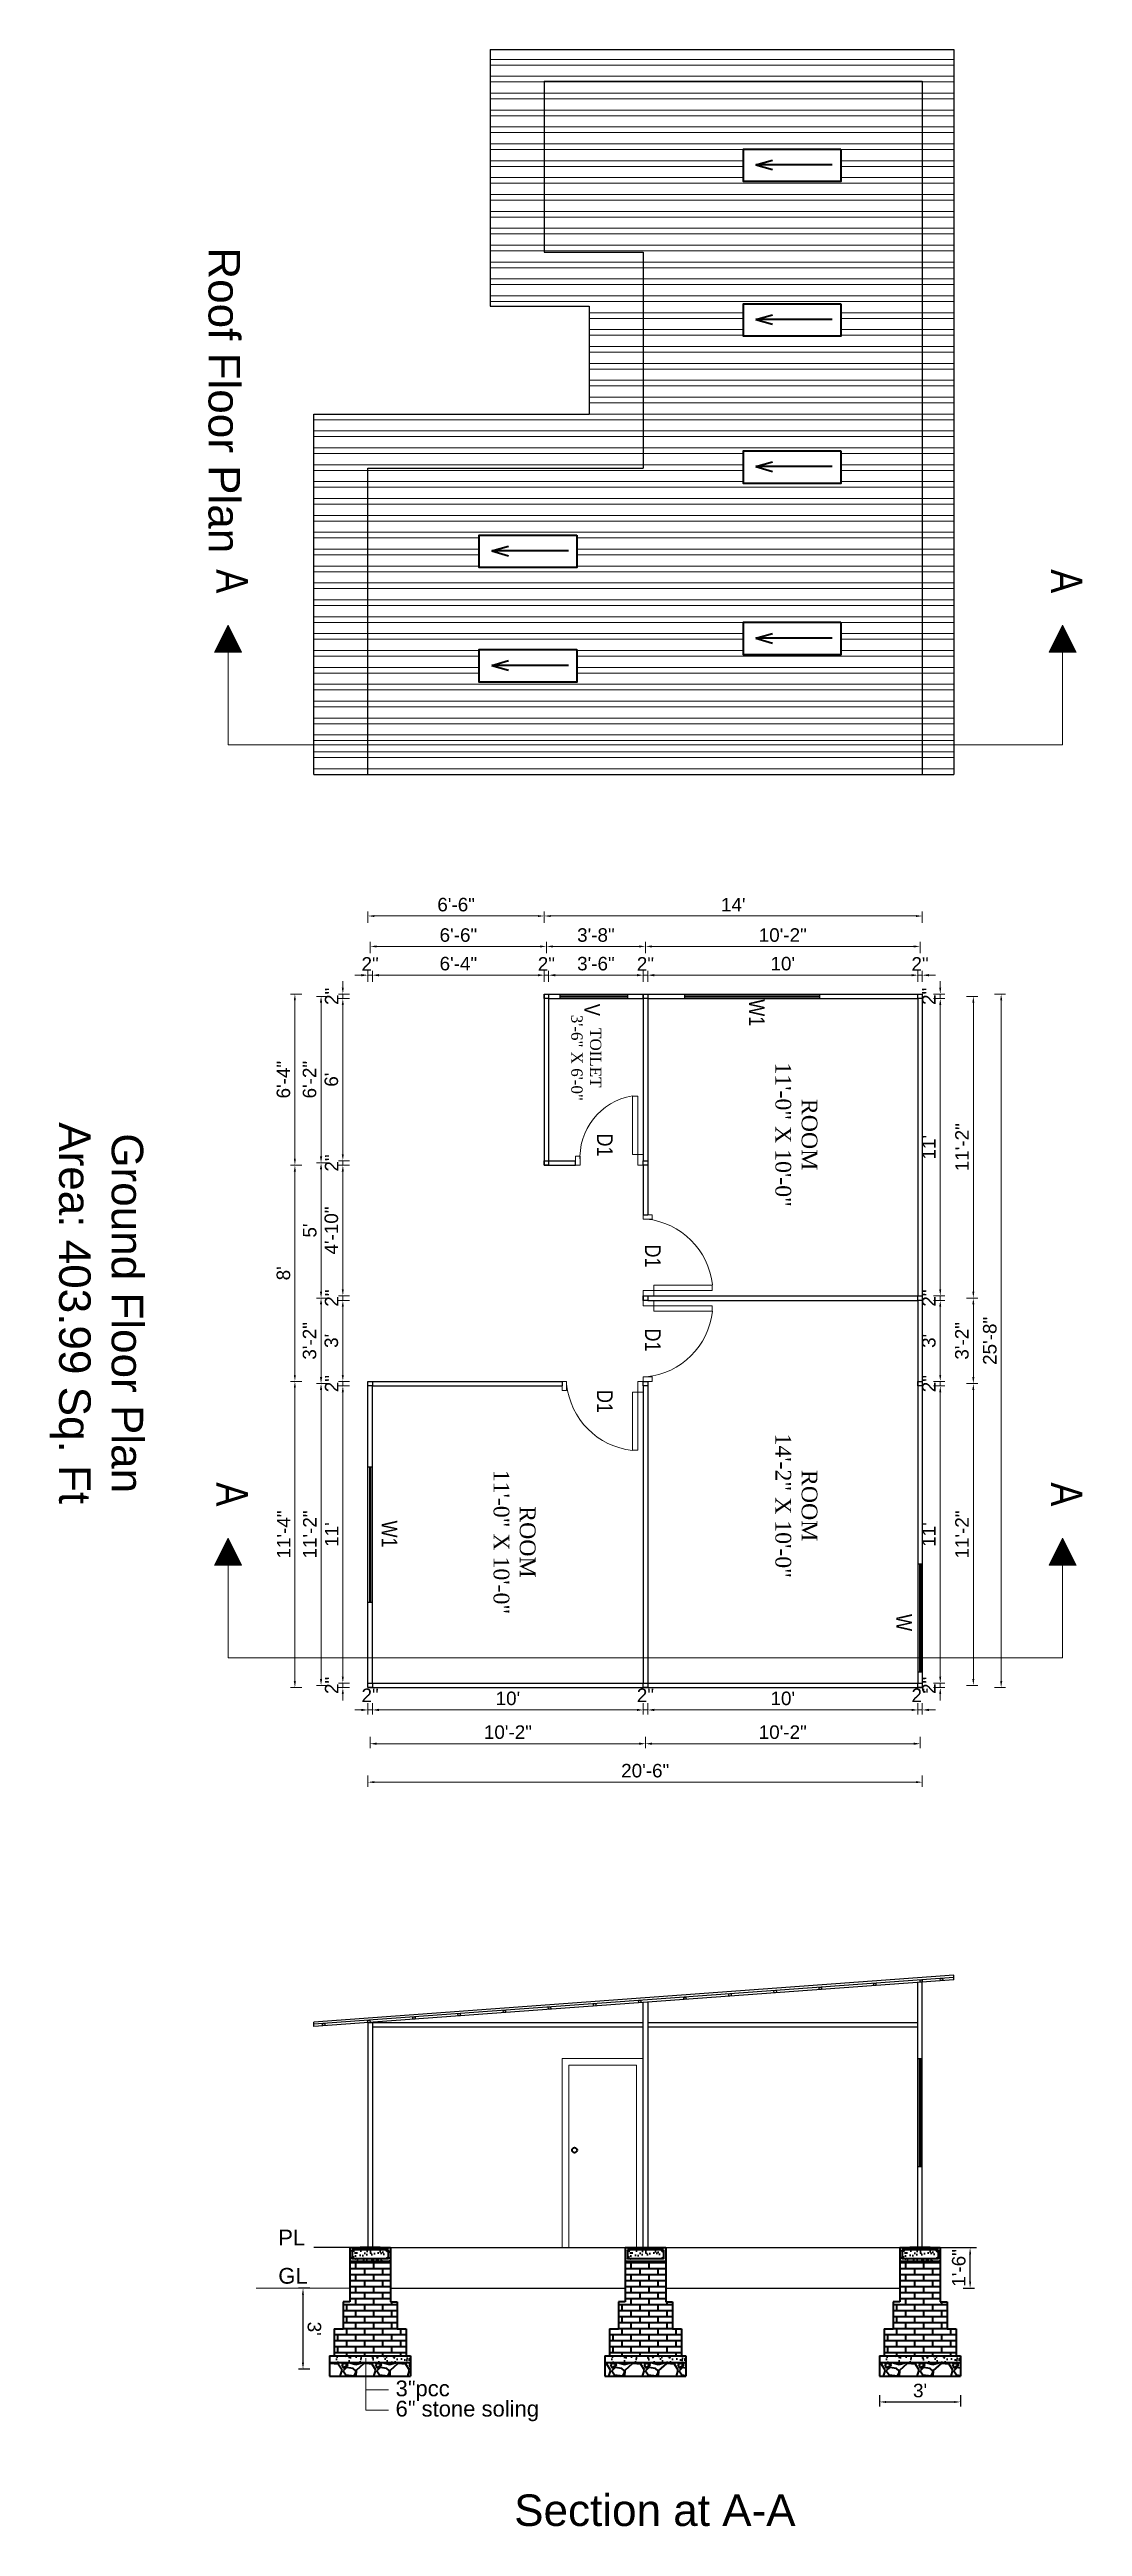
# Model space of a CAD drawing. Header units: inches. Extents: x 367408 to 389323, y -53247 to -41521.
# Drawn here: x 380458 to 380917, y -52211 to -51111 of the extents above; entities that cross this region are included whole.
import ezdxf

# ---------------------------------------------------------------- set-up
doc = ezdxf.new("R2010")
doc.units = ezdxf.units.IN
doc.header["$LTSCALE"] = 2
doc.header["$MEASUREMENT"] = 0
doc.header["$PDMODE"] = 34
doc.layers.get('0').update_dxf_attribs({"linetype": 'CONTINUOUS'})
doc.layers.get('DEFPOINTS').update_dxf_attribs({"color": 141, "linetype": 'CONTINUOUS'})
for name, color, linetype, lineweight in [('DIM_LINE', 173, 'CONTINUOUS', 20), ('dimension', 160, 'CONTINUOUS', 15), ('door', 20, 'CONTINUOUS', 35), ('OUTLINE', 1, 'CONTINUOUS', 25), ('steps', 253, 'CONTINUOUS', 20), ('WALL - A', 1, 'CONTINUOUS', 40)]:
    doc.layers.add(name, color=color, linetype=linetype, lineweight=lineweight)
doc.styles.add('Lettring Text', font='arial.ttf')
doc.styles.get("Standard").update_dxf_attribs({"font": 'ARIALN.TTF'})
doc.dimstyles.new('Copy of Standard', dxfattribs={"dimtxt": 6, "dimasz": 2.875, "dimexe": 2, "dimexo": 4, "dimgap": 2, "dimtad": 1, "dimdec": 0, "dimrnd": 1, "dimzin": 0, "dimdsep": 46, "dimlunit": 4, "dimtxsty": 'Lettring Text', "dimcen": 0.1, "dimclrd": 7, "dimclre": 7, "dimclrt": 7, "dimazin": 0, "dimtfac": 0.645, "dimtdec": 0, "dimtmove": 1, "dimatfit": 0, "dimfxl": 3, "dimfxlon": 1, "dimtfillclr": 256, "dimtolj": 1, "dimtzin": 0, "dimlwd": -1, "dimlwe": -1, "dimarcsym": 2})
pattern_1 = [(360, (432333.1904, 325242.289), (1e-15, 7.5), []), (360, (432335.6904, 325239.789), (1e-15, 7.5), [])]
pattern_2 = [(228.0127875, (19554.8708, -21356.1368), (-120, -135), [2.01804, -199.7863207]), (184.96974073, (19553.52075, -21357.6368), (180, 15), [3.46302, -342.8388714]), (132.51044708, (19550.07075, -21357.9368), (150, -165), [2.44182, -241.74048894]), (267.273689, (19544.22075, -21361.6868), (15, 300), [3.15357, -312.2033706]), (292.83365418, (19544.07075, -21364.8368), (-75, 180), [3.092325, -306.1405969]), (357.273689, (19545.27075, -21367.6868), (-300, 15), [3.15357, -312.2033706]), (37.69424047, (19548.42075, -21367.83683), (-195, -150), [4.170435, -412.87272823]), (72.25532837, (19551.72075, -21365.2868), (105, 330), [3.93732, -389.79482245]), (121.42956562, (19552.92075, -21361.5368), (-120, 195), [3.16425, -313.26109665]), (175.2363583, (19551.2708, -21358.8368), (165, -15), [3.61248, -177.0114387]), (222.3974378, (19547.67075, -21358.53683), (-180, -165), [4.67172, -462.5006251]), (138.81407483, (19559.0708, -21361.8368), (-105, 90), [1.594515, -157.8576722]), (171.4692344, (19557.87075, -21360.7868), (195, -30), [3.033555, -300.32267124]), (225, (19554.871, -21360.337), (-2e-15, -15), [2.121315, -19.09188844]), (203.1985905, (19553.8208, -21358.5368), (75, 30), [1.14237, -113.0942266]), (291.8014095, (19552.7708, -21358.9868), (-15, 45), [1.615545, -79.1619271]), (30.9637565, (19553.3708, -21360.4868), (45, 30), [2.623935, -84.8403434]), (161.5650512, (19555.6208, -21359.137), (30, -15), [1.897365, -45.5367999]), (16.38954033, (19544.07075, -21358.9868), (150, 45), [2.658, -263.1426772]), (70.34617594, (19546.6208, -21358.2368), (-60, -165), [2.229915, -220.7611162]), (293.1985905, (19555.6208, -21356.1368), (-30, 75), [2.284725, -111.9518716]), (343.61045967, (19556.52075, -21358.2368), (-150, 45), [2.658, -263.1426772]), (339.4439548, (19544.0708, -21368.2868), (-75, 30), [2.5632, -125.5968562]), (294.77514057, (19546.4708, -21369.1868), (-75, 165), [2.14767, -212.61964595]), (66.8014095, (19555.7708, -21371.1368), (30, 75), [2.284725, -111.9518716]), (17.35402464, (19556.67075, -21369.0368), (-195, -60), [2.514465, -248.9313542]), (69.4439548, (19548.4208, -21371.1368), (-30, -75), [1.2816, -126.8784562]), (101.3099325, (19554.8708, -21371.1368), (-15, 60), [0.76485, -75.7204427]), (165.9637565, (19554.7208, -21370.387), (45, -15), [3.092325, -58.7542594]), (186.00900596, (19551.72075, -21369.6368), (150, 15), [2.86575, -283.7088476]), (303.6900675, (19553.3708, -21361.837), (-15, 30), [2.16333, -51.91993913]), (353.15722659, (19554.57075, -21363.6368), (255, -30), [3.77691, -373.91343936]), (60.9453959, (19558.3208, -21364.0868), (-60, -105), [1.54434, -152.8901121]), (90, (19559.071, -21362.737), (-15, 15), [0.9, -14.1]), (120.25643716, (19551.4208, -21369.1868), (60, -105), [2.08386, -206.30279984]), (48.0127875, (19550.3708, -21367.3868), (120, 135), [4.03608, -197.7682807]), (0, (19553.071, -21364.387), (15, 15), [3.9, -11.1]), (325.30484647, (19556.97075, -21364.3868), (150, -105), [2.37171, -234.7991145]), (254.0546041, (19558.9208, -21365.7368), (-15, -60), [2.18403, -107.01761834]), (207.64597536, (19558.32075, -21367.8368), (-285, -150), [3.555975, -352.04211273]), (175.42607874, (19555.17075, -21369.4868), (-195, 15), [3.761985, -372.4361011])]
pattern_3 = [(50, (316272.238, 64425.218), (5.73808146, -0.50201708), [0.6, -6.6]), (355, (316272.238, 64425.218), (-1.11001067, 6.01753707), [0.48, -5.28]), (100.4514, (316272.716, 64425.176), (4.62807505, 5.51551634), [0.50992152, -5.6091369]), (46.1842, (316272.238, 64426.818), (8.5379284, -1.3241521), [0.9, -9.9]), (96.6356, (316272.949, 64426.7076), (7.47730164, 7.79294297), [0.7648823, -8.413704]), (351.1842, (316272.238, 64426.818), (7.47729556, 7.7929488), [0.72, -7.92]), (21, (316273.038, 64426.418), (4.77525642, -3.22095113), [0.6, -6.6]), (326, (316273.038, 64426.418), (1.94652266, 5.80120036), [0.48, -5.28]), (71.4514, (316273.436, 64426.1495), (6.72178103, 2.58024397), [0.50992152, -5.6091369]), (37.5, (316272.2379, 64425.218), (0.097278843, 2.66315083), [0, -5.216, 0, -5.36, 0, -5.3]), (7.5, (316272.238, 64425.218), (2.1045563, 3.155293695), [0, -3.056, 0, -5.096, 0, -2.02]), (327.5, (316270.454, 64425.218), (4.27057949, -0.180438974), [0, -2, 0, -6.24, 0, -8.28]), (317.5, (316269.654, 64425.218), (4.66548935, 0.80083986), [0, -2.6, 0, -4.144, 0, -5.88])]
pattern_4 = [(50, (316516.5792, 64425.218), (5.73808146, -0.50201708), [0.6, -6.6]), (355, (316516.579, 64425.218), (-1.11001067, 6.01753707), [0.48, -5.28]), (100.4514, (316517.0574, 64425.176), (4.62807505, 5.51551634), [0.50992152, -5.6091369]), (46.1842, (316516.579, 64426.818), (8.5379284, -1.3241521), [0.9, -9.9]), (96.6356, (316517.291, 64426.7076), (7.47730164, 7.79294297), [0.7648823, -8.413704]), (351.1842, (316516.579, 64426.818), (7.47729556, 7.7929488), [0.72, -7.92]), (21, (316517.3792, 64426.418), (4.77525642, -3.22095113), [0.6, -6.6]), (326, (316517.379, 64426.418), (1.94652266, 5.80120036), [0.48, -5.28]), (71.4514, (316517.777, 64426.1495), (6.72178103, 2.58024397), [0.50992152, -5.6091369]), (37.5, (316516.5792, 64425.218), (0.097278843, 2.66315083), [0, -5.216, 0, -5.36, 0, -5.3]), (7.5, (316516.5792, 64425.218), (2.1045563, 3.155293695), [0, -3.056, 0, -5.096, 0, -2.02]), (327.5, (316514.7952, 64425.218), (4.27057949, -0.180438974), [0, -2, 0, -6.24, 0, -8.28]), (317.5, (316513.9952, 64425.218), (4.66548935, 0.80083986), [0, -2.6, 0, -4.144, 0, -5.88])]

msp = doc.modelspace()

# ---------------------------------------------------------------- texts
at = {"color": 7, "linetype": 'ByBlock', "lineweight": 5, "char_height": 14, "rotation": 270}
for s, insert, width, attachment_point in [('{\\fArial CE|b0|i0|c0|p34;Roof\\fArial CE|b0|i0|c238|p34; Floor Plan}', (380535.6, -51266.6), 235.547, 5), ('A', (380532.2, -51352.3), 26.58, 9), ('A', (380902.9, -51352.3), 26.58, 9), ('{\\fArial CE|b0|i0|c238|p34;Ground Floor Plan\\PArea: \\fArial CE|b0|i0|c0|p34;403.99\\fArial CE|b0|i0|c238|p34; Sq. Ft}', (380478.9, -51672), 235.547, 5), ('A', (380532.2, -51757.8), 26.58, 9), ('A', (380902.9, -51757.8), 26.58, 9)]:
    msp.add_mtext(s, dxfattribs=dict(at, insert=insert, width=width, attachment_point=attachment_point))
at = {"color": 7, "linetype": 'ByBlock', "lineweight": 5}
for s, insert, char_height, width, attachment_point in [('{\\fArial CE|b0|i0|c0|p34;PL}', (380559.7, -52079), 7, 174.101, 1), ('{\\fArial CE|b0|i0|c0|p34;GL}', (380559.7, -52096), 7, 174.101, 1), ("{\\fArial CE|b0|i0|c238|p34;3'}'{\\fArial CE|b0|i0|c238|p34;pcc}", (380611.8, -52146), 7, 174.101, 1), ("{\\fArial CE|b0|i0|c0|p34;6\\fArial CE|b0|i0|c238|p34;'}'{\\fArial CE|b0|i0|c238|p34; \\fArial CE|b0|i0|c0|p34;stone\\fArial CE|b0|i0|c238|p34; soling}", (380611.8, -52155), 7, 174.101, 1), ('{\\fArial CE|b0|i0|c0|p34;Section at A-A}', (380727, -52203.7), 14, 235.547, 5)]:
    msp.add_mtext(s, dxfattribs=dict(at, insert=insert, char_height=char_height, width=width, attachment_point=attachment_point))
at = {"layer": 'steps', "color": 7, "ltscale": 0.3, "char_height": 7, "attachment_point": 8, "rotation": 270}
for s, insert in [('W1', (380768.8, -51538.6)), ('V', (380695.6, -51537.3)), ('{\\W1;D1}', (380701.3, -51597.3)), ('{\\W1;D1}', (380722.6, -51646.6)), ('{\\W1;D1}', (380722.6, -51683.9)), ('{\\W1;D1}', (380701.3, -51711.2)), ('W1', (380605.6, -51770.1)), ('W', (380834.2, -51809.4))]:
    msp.add_mtext_dynamic_manual_height_columns(s, width=18.621, gutter_width=40, heights=[0], dxfattribs=dict(at, insert=insert))
at = {"layer": 'steps', "color": 7, "ltscale": 0.3, "attachment_point": 2, "rotation": 270}
for s, insert, char_height, width in [('{\\fTimes New Roman|b0|i0|c0|p18;TOILET\\P3\'-6" X 6\'-0"}', (380703.2, -51558.6), 5, 55.268), ('{\\fTimes New Roman|b0|i0|c0|p18;ROOM \\P11\'-0" X 10\'-0"}', (380799.2, -51592.7), 7, 72.26), ('{\\fTimes New Roman|b0|i0|c0|p18;ROOM \\P14\'-2" X 10\'-0"}', (380799.2, -51757.5), 7, 76.041), ('{\\fTimes New Roman|b0|i0|c0|p18;ROOM \\P11\'-0" X 10\'-0"}', (380674, -51773.6), 7, 67.505)]:
    msp.add_mtext(s, dxfattribs=dict(at, insert=insert, char_height=char_height, width=width))

# ---------------------------------------------------------------- blocks, each defined once
blk = doc.blocks.new('*D1256')
at = {"layer": 'DEFPOINTS', "color": 0, "ltscale": 0.5, "transparency": 16777216}
for p in [(380845.8, -51530.3), (380845.8, -51532.3), (380853.8, -51532.3)]:
    blk.add_point(p, dxfattribs=at)
at = {"layer": 'steps', "color": 7, "ltscale": 0.5, "transparency": 16777216}
for p, q in [((380850.8, -51530.3), (380855.8, -51530.3)), ((380850.8, -51532.3), (380855.8, -51532.3)), ((380853.8, -51527.4), (380853.8, -51524.5)), ((380853.8, -51530.3), (380853.8, -51532.3)), ((380853.8, -51535.1), (380853.8, -51538))]:
    blk.add_line(p, q, dxfattribs=at)
for points in [[(380853.3, -51527.4), (380854.2, -51527.4), (380853.8, -51530.3)], [(380853.3, -51535.1), (380854.2, -51535.1), (380853.8, -51532.3)]]:
    blk.add_solid(points, dxfattribs=at)
at = {"layer": 'steps', "color": 7, "ltscale": 0.5, "transparency": 16777216, "insert": (380848.7, -51531.3), "char_height": 6, "attachment_point": 5, "rotation": 90, "style": 'Lettring Text'}
blk.add_mtext('\\A1;2"', dxfattribs=at)
blk = doc.blocks.new('*D1257')
at = {"layer": 'DEFPOINTS', "color": 0, "ltscale": 0.5, "transparency": 16777216}
for p in [(380845.8, -51532.3), (380845.8, -51664.3), (380853.8, -51664.3)]:
    blk.add_point(p, dxfattribs=at)
at = {"layer": 'steps', "color": 7, "ltscale": 0.5, "transparency": 16777216}
for p, q in [((380850.8, -51532.3), (380855.8, -51532.3)), ((380853.8, -51535.1), (380853.8, -51661.4)), ((380850.8, -51664.3), (380855.8, -51664.3))]:
    blk.add_line(p, q, dxfattribs=at)
for points in [[(380853.3, -51535.1), (380854.2, -51535.1), (380853.8, -51532.3)], [(380853.3, -51661.4), (380854.2, -51661.4), (380853.8, -51664.3)]]:
    blk.add_solid(points, dxfattribs=at)
at = {"layer": 'steps', "color": 7, "ltscale": 0.5, "transparency": 16777216, "insert": (380848.7, -51598.3), "char_height": 6, "attachment_point": 5, "rotation": 90, "style": 'Lettring Text'}
blk.add_mtext("\\A1;11'", dxfattribs=at)
blk = doc.blocks.new('*D1258')
at = {"layer": 'DEFPOINTS', "color": 0, "ltscale": 0.5, "transparency": 16777216}
for p in [(380845.8, -51664.3), (380845.8, -51666.3), (380853.8, -51666.3)]:
    blk.add_point(p, dxfattribs=at)
at = {"layer": 'steps', "color": 7, "ltscale": 0.5, "transparency": 16777216}
for p, q in [((380850.8, -51664.3), (380855.8, -51664.3)), ((380850.8, -51666.3), (380855.8, -51666.3)), ((380853.8, -51661.4), (380853.8, -51658.5)), ((380853.8, -51664.3), (380853.8, -51666.3)), ((380853.8, -51669.1), (380853.8, -51672))]:
    blk.add_line(p, q, dxfattribs=at)
for points in [[(380853.3, -51661.4), (380854.2, -51661.4), (380853.8, -51664.3)], [(380853.3, -51669.1), (380854.2, -51669.1), (380853.8, -51666.3)]]:
    blk.add_solid(points, dxfattribs=at)
at = {"layer": 'steps', "color": 7, "ltscale": 0.5, "transparency": 16777216, "insert": (380848.7, -51665.3), "char_height": 6, "attachment_point": 5, "rotation": 90, "style": 'Lettring Text'}
blk.add_mtext('\\A1;2"', dxfattribs=at)
blk = doc.blocks.new('*D1259')
at = {"layer": 'DEFPOINTS', "color": 0, "ltscale": 0.5, "transparency": 16777216}
for p in [(380845.8, -51666.3), (380845.8, -51702.3), (380853.8, -51702.3)]:
    blk.add_point(p, dxfattribs=at)
at = {"layer": 'steps', "color": 7, "ltscale": 0.5, "transparency": 16777216}
for p, q in [((380850.8, -51666.3), (380855.8, -51666.3)), ((380853.8, -51669.1), (380853.8, -51699.4)), ((380850.8, -51702.3), (380855.8, -51702.3))]:
    blk.add_line(p, q, dxfattribs=at)
for points in [[(380853.3, -51669.1), (380854.2, -51669.1), (380853.8, -51666.3)], [(380853.3, -51699.4), (380854.2, -51699.4), (380853.8, -51702.3)]]:
    blk.add_solid(points, dxfattribs=at)
at = {"layer": 'steps', "color": 7, "ltscale": 0.5, "transparency": 16777216, "insert": (380848.7, -51684.3), "char_height": 6, "attachment_point": 5, "rotation": 90, "style": 'Lettring Text'}
blk.add_mtext("\\A1;3'", dxfattribs=at)
blk = doc.blocks.new('*D1260')
at = {"layer": 'DEFPOINTS', "color": 0, "ltscale": 0.5, "transparency": 16777216}
for p in [(380845.8, -51702.3), (380845.8, -51704.3), (380853.8, -51704.3)]:
    blk.add_point(p, dxfattribs=at)
at = {"layer": 'steps', "color": 7, "ltscale": 0.5, "transparency": 16777216}
for p, q in [((380853.8, -51699.4), (380853.8, -51696.5)), ((380850.8, -51702.3), (380855.8, -51702.3)), ((380850.8, -51704.3), (380855.8, -51704.3)), ((380853.8, -51702.3), (380853.8, -51704.3)), ((380853.8, -51707.1), (380853.8, -51710))]:
    blk.add_line(p, q, dxfattribs=at)
for points in [[(380853.3, -51699.4), (380854.2, -51699.4), (380853.8, -51702.3)], [(380853.3, -51707.1), (380854.2, -51707.1), (380853.8, -51704.3)]]:
    blk.add_solid(points, dxfattribs=at)
at = {"layer": 'steps', "color": 7, "ltscale": 0.5, "transparency": 16777216, "insert": (380848.7, -51703.3), "char_height": 6, "attachment_point": 5, "rotation": 90, "style": 'Lettring Text'}
blk.add_mtext('\\A1;2"', dxfattribs=at)
blk = doc.blocks.new('*D1261')
at = {"layer": 'DEFPOINTS', "color": 0, "ltscale": 0.5, "transparency": 16777216}
for p in [(380845.8, -51704.3), (380845.8, -51836.3), (380853.8, -51836.3)]:
    blk.add_point(p, dxfattribs=at)
at = {"layer": 'steps', "color": 7, "ltscale": 0.5, "transparency": 16777216}
for p, q in [((380850.8, -51704.3), (380855.8, -51704.3)), ((380853.8, -51707.1), (380853.8, -51833.4)), ((380850.8, -51836.3), (380855.8, -51836.3))]:
    blk.add_line(p, q, dxfattribs=at)
for points in [[(380853.3, -51707.1), (380854.2, -51707.1), (380853.8, -51704.3)], [(380853.3, -51833.4), (380854.2, -51833.4), (380853.8, -51836.3)]]:
    blk.add_solid(points, dxfattribs=at)
at = {"layer": 'steps', "color": 7, "ltscale": 0.5, "transparency": 16777216, "insert": (380848.7, -51770.3), "char_height": 6, "attachment_point": 5, "rotation": 90, "style": 'Lettring Text'}
blk.add_mtext("\\A1;11'", dxfattribs=at)
blk = doc.blocks.new('*D1262')
at = {"layer": 'DEFPOINTS', "color": 0, "ltscale": 0.5, "transparency": 16777216}
for p in [(380845.8, -51836.3), (380845.8, -51838.3), (380853.8, -51838.3)]:
    blk.add_point(p, dxfattribs=at)
at = {"layer": 'steps', "color": 7, "ltscale": 0.5, "transparency": 16777216}
for p, q in [((380853.8, -51833.4), (380853.8, -51830.5)), ((380850.8, -51836.3), (380855.8, -51836.3)), ((380850.8, -51838.3), (380855.8, -51838.3)), ((380853.8, -51836.3), (380853.8, -51838.3)), ((380853.8, -51841.1), (380853.8, -51844))]:
    blk.add_line(p, q, dxfattribs=at)
for points in [[(380853.3, -51833.4), (380854.2, -51833.4), (380853.8, -51836.3)], [(380853.3, -51841.1), (380854.2, -51841.1), (380853.8, -51838.3)]]:
    blk.add_solid(points, dxfattribs=at)
at = {"layer": 'steps', "color": 7, "ltscale": 0.5, "transparency": 16777216, "insert": (380848.7, -51837.3), "char_height": 6, "attachment_point": 5, "rotation": 90, "style": 'Lettring Text'}
blk.add_mtext('\\A1;2"', dxfattribs=at)
blk = doc.blocks.new('*D1263')
at = {"layer": 'DEFPOINTS', "color": 0, "ltscale": 0.5, "transparency": 16777216}
for p in [(380844.8, -51531.3), (380844.8, -51665.3), (380868.5, -51665.3)]:
    blk.add_point(p, dxfattribs=at)
at = {"layer": 'steps', "color": 7, "ltscale": 0.5, "transparency": 16777216}
for p, q in [((380865.5, -51531.3), (380870.5, -51531.3)), ((380868.5, -51534.1), (380868.5, -51662.4)), ((380865.5, -51665.3), (380870.5, -51665.3))]:
    blk.add_line(p, q, dxfattribs=at)
for points in [[(380868, -51534.1), (380868.9, -51534.1), (380868.5, -51531.3)], [(380868, -51662.4), (380868.9, -51662.4), (380868.5, -51665.3)]]:
    blk.add_solid(points, dxfattribs=at)
at = {"layer": 'steps', "color": 7, "ltscale": 0.5, "transparency": 16777216, "insert": (380863.4, -51598.3), "char_height": 6, "attachment_point": 5, "rotation": 90, "style": 'Lettring Text'}
blk.add_mtext('\\A1;11\'-2"', dxfattribs=at)
blk = doc.blocks.new('*D1264')
at = {"layer": 'DEFPOINTS', "color": 0, "ltscale": 0.5, "transparency": 16777216}
for p in [(380844.8, -51665.3), (380844.8, -51703.3), (380868.5, -51703.3)]:
    blk.add_point(p, dxfattribs=at)
at = {"layer": 'steps', "color": 7, "ltscale": 0.5, "transparency": 16777216}
for p, q in [((380865.5, -51665.3), (380870.5, -51665.3)), ((380868.5, -51668.1), (380868.5, -51700.4)), ((380865.5, -51703.3), (380870.5, -51703.3))]:
    blk.add_line(p, q, dxfattribs=at)
for points in [[(380868, -51668.1), (380868.9, -51668.1), (380868.5, -51665.3)], [(380868, -51700.4), (380868.9, -51700.4), (380868.5, -51703.3)]]:
    blk.add_solid(points, dxfattribs=at)
at = {"layer": 'steps', "color": 7, "ltscale": 0.5, "transparency": 16777216, "insert": (380863.4, -51684.3), "char_height": 6, "attachment_point": 5, "rotation": 90, "style": 'Lettring Text'}
blk.add_mtext('\\A1;3\'-2"', dxfattribs=at)
blk = doc.blocks.new('*D1265')
at = {"layer": 'DEFPOINTS', "color": 0, "ltscale": 0.5, "transparency": 16777216}
for p in [(380844.8, -51703.3), (380844.8, -51837.3), (380868.5, -51837.3)]:
    blk.add_point(p, dxfattribs=at)
at = {"layer": 'steps', "color": 7, "ltscale": 0.5, "transparency": 16777216}
for p, q in [((380865.5, -51703.3), (380870.5, -51703.3)), ((380868.5, -51706.1), (380868.5, -51834.4)), ((380865.5, -51837.3), (380870.5, -51837.3))]:
    blk.add_line(p, q, dxfattribs=at)
for points in [[(380868, -51706.1), (380868.9, -51706.1), (380868.5, -51703.3)], [(380868, -51834.4), (380868.9, -51834.4), (380868.5, -51837.3)]]:
    blk.add_solid(points, dxfattribs=at)
at = {"layer": 'steps', "color": 7, "ltscale": 0.5, "transparency": 16777216, "insert": (380863.4, -51770.3), "char_height": 6, "attachment_point": 5, "rotation": 90, "style": 'Lettring Text'}
blk.add_mtext('\\A1;11\'-2"', dxfattribs=at)
blk = doc.blocks.new('*D1266')
at = {"layer": 'DEFPOINTS', "color": 0, "ltscale": 0.5, "transparency": 16777216}
for p in [(380845.8, -51530.3), (380845.8, -51838.3), (380880.8, -51838.3)]:
    blk.add_point(p, dxfattribs=at)
at = {"layer": 'steps', "color": 7, "ltscale": 0.5, "transparency": 16777216}
for p, q in [((380877.8, -51530.3), (380882.8, -51530.3)), ((380880.8, -51533.1), (380880.8, -51835.4)), ((380877.8, -51838.3), (380882.8, -51838.3))]:
    blk.add_line(p, q, dxfattribs=at)
for points in [[(380880.4, -51533.1), (380881.3, -51533.1), (380880.8, -51530.3)], [(380880.4, -51835.4), (380881.3, -51835.4), (380880.8, -51838.3)]]:
    blk.add_solid(points, dxfattribs=at)
at = {"layer": 'steps', "color": 7, "ltscale": 0.5, "transparency": 16777216, "insert": (380875.8, -51684.3), "char_height": 6, "attachment_point": 5, "rotation": 90, "style": 'Lettring Text'}
blk.add_mtext('\\A1;25\'-8"', dxfattribs=at)
blk = doc.blocks.new('*D1267')
at = {"layer": 'DEFPOINTS', "color": 0, "ltscale": 0.5, "transparency": 16777216}
for p in [(380588.4, -51836.3), (380599.5, -51836.3), (380599.5, -51838.3)]:
    blk.add_point(p, dxfattribs=at)
at = {"layer": 'steps', "color": 7, "ltscale": 0.5, "transparency": 16777216}
for p, q in [((380588.4, -51833.4), (380588.4, -51830.5)), ((380591.4, -51836.3), (380586.4, -51836.3)), ((380591.4, -51838.3), (380586.4, -51838.3)), ((380588.4, -51838.3), (380588.4, -51836.3)), ((380588.4, -51841.1), (380588.4, -51844))]:
    blk.add_line(p, q, dxfattribs=at)
for points in [[(380587.9, -51833.4), (380588.8, -51833.4), (380588.4, -51836.3)], [(380587.9, -51841.1), (380588.8, -51841.1), (380588.4, -51838.3)]]:
    blk.add_solid(points, dxfattribs=at)
at = {"layer": 'steps', "color": 7, "ltscale": 0.5, "transparency": 16777216, "insert": (380583.4, -51837.3), "char_height": 6, "attachment_point": 5, "rotation": 90, "style": 'Lettring Text'}
blk.add_mtext('\\A1;2"', dxfattribs=at)
blk = doc.blocks.new('*D1268')
at = {"layer": 'DEFPOINTS', "color": 0, "ltscale": 0.5, "transparency": 16777216}
for p in [(380588.4, -51704.3), (380599.5, -51704.3), (380599.5, -51836.3)]:
    blk.add_point(p, dxfattribs=at)
at = {"layer": 'steps', "color": 7, "ltscale": 0.5, "transparency": 16777216}
for p, q in [((380591.4, -51704.3), (380586.4, -51704.3)), ((380588.4, -51833.4), (380588.4, -51707.1)), ((380591.4, -51836.3), (380586.4, -51836.3))]:
    blk.add_line(p, q, dxfattribs=at)
for points in [[(380587.9, -51707.1), (380588.8, -51707.1), (380588.4, -51704.3)], [(380587.9, -51833.4), (380588.8, -51833.4), (380588.4, -51836.3)]]:
    blk.add_solid(points, dxfattribs=at)
at = {"layer": 'steps', "color": 7, "ltscale": 0.5, "transparency": 16777216, "insert": (380583.4, -51770.3), "char_height": 6, "attachment_point": 5, "rotation": 90, "style": 'Lettring Text'}
blk.add_mtext("\\A1;11'", dxfattribs=at)
blk = doc.blocks.new('*D1269')
at = {"layer": 'DEFPOINTS', "color": 0, "ltscale": 0.5, "transparency": 16777216}
for p in [(380588.4, -51702.3), (380599.5, -51702.3), (380599.5, -51704.3)]:
    blk.add_point(p, dxfattribs=at)
at = {"layer": 'steps', "color": 7, "ltscale": 0.5, "transparency": 16777216}
for p, q in [((380588.4, -51699.4), (380588.4, -51696.5)), ((380591.4, -51702.3), (380586.4, -51702.3)), ((380591.4, -51704.3), (380586.4, -51704.3)), ((380588.4, -51704.3), (380588.4, -51702.3)), ((380588.4, -51707.1), (380588.4, -51710))]:
    blk.add_line(p, q, dxfattribs=at)
for points in [[(380587.9, -51699.4), (380588.8, -51699.4), (380588.4, -51702.3)], [(380587.9, -51707.1), (380588.8, -51707.1), (380588.4, -51704.3)]]:
    blk.add_solid(points, dxfattribs=at)
at = {"layer": 'steps', "color": 7, "ltscale": 0.5, "transparency": 16777216, "insert": (380583.4, -51703.3), "char_height": 6, "attachment_point": 5, "rotation": 90, "style": 'Lettring Text'}
blk.add_mtext('\\A1;2"', dxfattribs=at)
blk = doc.blocks.new('*D1270')
at = {"layer": 'DEFPOINTS', "color": 0, "ltscale": 0.5, "transparency": 16777216}
for p in [(380588.4, -51666.3), (380721.8, -51666.3), (380599.5, -51702.3)]:
    blk.add_point(p, dxfattribs=at)
at = {"layer": 'steps', "color": 7, "ltscale": 0.5, "transparency": 16777216}
for p, q in [((380591.4, -51666.3), (380586.4, -51666.3)), ((380588.4, -51699.4), (380588.4, -51669.1)), ((380591.4, -51702.3), (380586.4, -51702.3))]:
    blk.add_line(p, q, dxfattribs=at)
for points in [[(380587.9, -51669.1), (380588.8, -51669.1), (380588.4, -51666.3)], [(380587.9, -51699.4), (380588.8, -51699.4), (380588.4, -51702.3)]]:
    blk.add_solid(points, dxfattribs=at)
at = {"layer": 'steps', "color": 7, "ltscale": 0.5, "transparency": 16777216, "insert": (380583.3, -51684.3), "char_height": 6, "attachment_point": 5, "rotation": 90, "style": 'Lettring Text'}
blk.add_mtext("\\A1;3'", dxfattribs=at)
blk = doc.blocks.new('*D1271')
at = {"layer": 'DEFPOINTS', "color": 0, "ltscale": 0.5, "transparency": 16777216}
for p in [(380588.4, -51664.3), (380721.8, -51664.3), (380721.8, -51666.3)]:
    blk.add_point(p, dxfattribs=at)
at = {"layer": 'steps', "color": 7, "ltscale": 0.5, "transparency": 16777216}
for p, q in [((380591.4, -51664.3), (380586.4, -51664.3)), ((380591.4, -51666.3), (380586.4, -51666.3)), ((380588.4, -51661.4), (380588.4, -51658.5)), ((380588.4, -51666.3), (380588.4, -51664.3)), ((380588.4, -51669.1), (380588.4, -51672))]:
    blk.add_line(p, q, dxfattribs=at)
for points in [[(380587.9, -51661.4), (380588.8, -51661.4), (380588.4, -51664.3)], [(380587.9, -51669.1), (380588.8, -51669.1), (380588.4, -51666.3)]]:
    blk.add_solid(points, dxfattribs=at)
at = {"layer": 'steps', "color": 7, "ltscale": 0.5, "transparency": 16777216, "insert": (380583.4, -51665.3), "char_height": 6, "attachment_point": 5, "rotation": 90, "style": 'Lettring Text'}
blk.add_mtext('\\A1;2"', dxfattribs=at)
blk = doc.blocks.new('*D1272')
at = {"layer": 'DEFPOINTS', "color": 0, "ltscale": 0.5, "transparency": 16777216}
for p in [(380588.4, -51606.3), (380677.8, -51606.3), (380721.8, -51664.3)]:
    blk.add_point(p, dxfattribs=at)
at = {"layer": 'steps', "color": 7, "ltscale": 0.5, "transparency": 16777216}
for p, q in [((380591.4, -51606.3), (380586.4, -51606.3)), ((380588.4, -51661.4), (380588.4, -51609.1)), ((380591.4, -51664.3), (380586.4, -51664.3))]:
    blk.add_line(p, q, dxfattribs=at)
for points in [[(380587.9, -51609.1), (380588.8, -51609.1), (380588.4, -51606.3)], [(380587.9, -51661.4), (380588.8, -51661.4), (380588.4, -51664.3)]]:
    blk.add_solid(points, dxfattribs=at)
at = {"layer": 'steps', "color": 7, "ltscale": 0.5, "transparency": 16777216, "insert": (380583.3, -51635.3), "char_height": 6, "attachment_point": 5, "rotation": 90, "style": 'Lettring Text'}
blk.add_mtext('\\A1;4\'-10"', dxfattribs=at)
blk = doc.blocks.new('*D1273')
at = {"layer": 'DEFPOINTS', "color": 0, "ltscale": 0.5, "transparency": 16777216}
for p in [(380588.4, -51604.3), (380677.8, -51604.3), (380677.8, -51606.3)]:
    blk.add_point(p, dxfattribs=at)
at = {"layer": 'steps', "color": 7, "ltscale": 0.5, "transparency": 16777216}
for p, q in [((380588.4, -51601.4), (380588.4, -51598.5)), ((380591.4, -51604.3), (380586.4, -51604.3)), ((380591.4, -51606.3), (380586.4, -51606.3)), ((380588.4, -51606.3), (380588.4, -51604.3)), ((380588.4, -51609.1), (380588.4, -51612))]:
    blk.add_line(p, q, dxfattribs=at)
for points in [[(380587.9, -51601.4), (380588.8, -51601.4), (380588.4, -51604.3)], [(380587.9, -51609.1), (380588.8, -51609.1), (380588.4, -51606.3)]]:
    blk.add_solid(points, dxfattribs=at)
at = {"layer": 'steps', "color": 7, "ltscale": 0.5, "transparency": 16777216, "insert": (380583.4, -51605.3), "char_height": 6, "attachment_point": 5, "rotation": 90, "style": 'Lettring Text'}
blk.add_mtext('\\A1;2"', dxfattribs=at)
blk = doc.blocks.new('*D1274')
at = {"layer": 'DEFPOINTS', "color": 0, "ltscale": 0.5, "transparency": 16777216}
for p in [(380588.4, -51532.3), (380677.8, -51532.3), (380677.8, -51604.3)]:
    blk.add_point(p, dxfattribs=at)
at = {"layer": 'steps', "color": 7, "ltscale": 0.5, "transparency": 16777216}
for p, q in [((380591.4, -51532.3), (380586.4, -51532.3)), ((380588.4, -51601.4), (380588.4, -51535.1)), ((380591.4, -51604.3), (380586.4, -51604.3))]:
    blk.add_line(p, q, dxfattribs=at)
for points in [[(380587.9, -51535.1), (380588.8, -51535.1), (380588.4, -51532.3)], [(380587.9, -51601.4), (380588.8, -51601.4), (380588.4, -51604.3)]]:
    blk.add_solid(points, dxfattribs=at)
at = {"layer": 'steps', "color": 7, "ltscale": 0.5, "transparency": 16777216, "insert": (380583.3, -51568.3), "char_height": 6, "attachment_point": 5, "rotation": 90, "style": 'Lettring Text'}
blk.add_mtext("\\A1;6'", dxfattribs=at)
blk = doc.blocks.new('*D1275')
at = {"layer": 'DEFPOINTS', "color": 0, "ltscale": 0.5, "transparency": 16777216}
for p in [(380588.4, -51530.3), (380677.8, -51530.3), (380677.8, -51532.3)]:
    blk.add_point(p, dxfattribs=at)
at = {"layer": 'steps', "color": 7, "ltscale": 0.5, "transparency": 16777216}
for p, q in [((380591.4, -51530.3), (380586.4, -51530.3)), ((380591.4, -51532.3), (380586.4, -51532.3)), ((380588.4, -51527.4), (380588.4, -51524.5)), ((380588.4, -51532.3), (380588.4, -51530.3)), ((380588.4, -51535.1), (380588.4, -51538))]:
    blk.add_line(p, q, dxfattribs=at)
for points in [[(380587.9, -51527.4), (380588.8, -51527.4), (380588.4, -51530.3)], [(380587.9, -51535.1), (380588.8, -51535.1), (380588.4, -51532.3)]]:
    blk.add_solid(points, dxfattribs=at)
at = {"layer": 'steps', "color": 7, "ltscale": 0.5, "transparency": 16777216, "insert": (380583.4, -51531.3), "char_height": 6, "attachment_point": 5, "rotation": 90, "style": 'Lettring Text'}
blk.add_mtext('\\A1;2"', dxfattribs=at)
blk = doc.blocks.new('*D1276')
at = {"layer": 'DEFPOINTS', "color": 0, "ltscale": 0.5, "transparency": 16777216}
for p in [(380678.8, -51531.3), (380578.7, -51605.3), (380678.8, -51605.3)]:
    blk.add_point(p, dxfattribs=at)
at = {"layer": 'steps', "color": 7, "ltscale": 0.5, "transparency": 16777216}
for p, q in [((380581.7, -51531.3), (380576.7, -51531.3)), ((380578.7, -51534.1), (380578.7, -51602.4)), ((380581.7, -51605.3), (380576.7, -51605.3))]:
    blk.add_line(p, q, dxfattribs=at)
for points in [[(380578.2, -51534.1), (380579.2, -51534.1), (380578.7, -51531.3)], [(380578.2, -51602.4), (380579.2, -51602.4), (380578.7, -51605.3)]]:
    blk.add_solid(points, dxfattribs=at)
at = {"layer": 'steps', "color": 7, "ltscale": 0.5, "transparency": 16777216, "insert": (380573.6, -51568.3), "char_height": 6, "attachment_point": 5, "rotation": 90, "style": 'Lettring Text'}
blk.add_mtext('\\A1;6\'-2"', dxfattribs=at)
blk = doc.blocks.new('*D1277')
at = {"layer": 'DEFPOINTS', "color": 0, "ltscale": 0.5, "transparency": 16777216}
for p in [(380678.8, -51605.3), (380578.7, -51665.3), (380722.8, -51665.3)]:
    blk.add_point(p, dxfattribs=at)
at = {"layer": 'steps', "color": 7, "ltscale": 0.5, "transparency": 16777216}
for p, q in [((380581.7, -51605.3), (380576.7, -51605.3)), ((380578.7, -51608.1), (380578.7, -51662.4)), ((380581.7, -51665.3), (380576.7, -51665.3))]:
    blk.add_line(p, q, dxfattribs=at)
for points in [[(380578.2, -51608.1), (380579.2, -51608.1), (380578.7, -51605.3)], [(380578.2, -51662.4), (380579.2, -51662.4), (380578.7, -51665.3)]]:
    blk.add_solid(points, dxfattribs=at)
at = {"layer": 'steps', "color": 7, "ltscale": 0.5, "transparency": 16777216, "insert": (380573.7, -51635.3), "char_height": 6, "attachment_point": 5, "rotation": 90, "style": 'Lettring Text'}
blk.add_mtext("\\A1;5'", dxfattribs=at)
blk = doc.blocks.new('*D1278')
at = {"layer": 'DEFPOINTS', "color": 0, "ltscale": 0.5, "transparency": 16777216}
for p in [(380722.8, -51665.3), (380578.7, -51703.3), (380722.8, -51703.3)]:
    blk.add_point(p, dxfattribs=at)
at = {"layer": 'steps', "color": 7, "ltscale": 0.5, "transparency": 16777216}
for p, q in [((380581.7, -51665.3), (380576.7, -51665.3)), ((380578.7, -51668.1), (380578.7, -51700.4)), ((380581.7, -51703.3), (380576.7, -51703.3))]:
    blk.add_line(p, q, dxfattribs=at)
for points in [[(380578.2, -51668.1), (380579.2, -51668.1), (380578.7, -51665.3)], [(380578.2, -51700.4), (380579.2, -51700.4), (380578.7, -51703.3)]]:
    blk.add_solid(points, dxfattribs=at)
at = {"layer": 'steps', "color": 7, "ltscale": 0.5, "transparency": 16777216, "insert": (380573.6, -51684.3), "char_height": 6, "attachment_point": 5, "rotation": 90, "style": 'Lettring Text'}
blk.add_mtext('\\A1;3\'-2"', dxfattribs=at)
blk = doc.blocks.new('*D1279')
at = {"layer": 'DEFPOINTS', "color": 0, "ltscale": 0.5, "transparency": 16777216}
for p in [(380722.8, -51703.3), (380578.7, -51837.3), (380600.5, -51837.3)]:
    blk.add_point(p, dxfattribs=at)
at = {"layer": 'steps', "color": 7, "ltscale": 0.5, "transparency": 16777216}
for p, q in [((380581.7, -51703.3), (380576.7, -51703.3)), ((380578.7, -51706.1), (380578.7, -51834.4)), ((380581.7, -51837.3), (380576.7, -51837.3))]:
    blk.add_line(p, q, dxfattribs=at)
for points in [[(380578.2, -51706.1), (380579.2, -51706.1), (380578.7, -51703.3)], [(380578.2, -51834.4), (380579.2, -51834.4), (380578.7, -51837.3)]]:
    blk.add_solid(points, dxfattribs=at)
at = {"layer": 'steps', "color": 7, "ltscale": 0.5, "transparency": 16777216, "insert": (380573.7, -51770.3), "char_height": 6, "attachment_point": 5, "rotation": 90, "style": 'Lettring Text'}
blk.add_mtext('\\A1;11\'-2"', dxfattribs=at)
blk = doc.blocks.new('*D1280')
at = {"layer": 'DEFPOINTS', "color": 0, "ltscale": 0.5, "transparency": 16777216}
for p in [(380567.1, -51702.3), (380599.5, -51702.3), (380599.5, -51838.3)]:
    blk.add_point(p, dxfattribs=at)
at = {"layer": 'steps', "color": 7, "ltscale": 0.5, "transparency": 16777216}
for p, q in [((380570.1, -51702.3), (380565.1, -51702.3)), ((380567.1, -51835.4), (380567.1, -51705.1)), ((380570.1, -51838.3), (380565.1, -51838.3))]:
    blk.add_line(p, q, dxfattribs=at)
for points in [[(380566.6, -51705.1), (380567.5, -51705.1), (380567.1, -51702.3)], [(380566.6, -51835.4), (380567.5, -51835.4), (380567.1, -51838.3)]]:
    blk.add_solid(points, dxfattribs=at)
at = {"layer": 'steps', "color": 7, "ltscale": 0.5, "transparency": 16777216, "insert": (380562.1, -51770.3), "char_height": 6, "attachment_point": 5, "rotation": 90, "style": 'Lettring Text'}
blk.add_mtext('\\A1;11\'-4"', dxfattribs=at)
blk = doc.blocks.new('*D1281')
at = {"layer": 'DEFPOINTS', "color": 0, "ltscale": 0.5, "transparency": 16777216}
for p in [(380567.1, -51606.3), (380677.8, -51606.3), (380599.5, -51702.3)]:
    blk.add_point(p, dxfattribs=at)
at = {"layer": 'steps', "color": 7, "ltscale": 0.5, "transparency": 16777216}
for p, q in [((380570.1, -51606.3), (380565.1, -51606.3)), ((380567.1, -51699.4), (380567.1, -51609.1)), ((380570.1, -51702.3), (380565.1, -51702.3))]:
    blk.add_line(p, q, dxfattribs=at)
for points in [[(380566.6, -51609.1), (380567.5, -51609.1), (380567.1, -51606.3)], [(380566.6, -51699.4), (380567.5, -51699.4), (380567.1, -51702.3)]]:
    blk.add_solid(points, dxfattribs=at)
at = {"layer": 'steps', "color": 7, "ltscale": 0.5, "transparency": 16777216, "insert": (380562, -51654.3), "char_height": 6, "attachment_point": 5, "rotation": 90, "style": 'Lettring Text'}
blk.add_mtext("\\A1;8'", dxfattribs=at)
blk = doc.blocks.new('*D1282')
at = {"layer": 'DEFPOINTS', "color": 0, "ltscale": 0.5, "transparency": 16777216}
for p in [(380567.1, -51530.3), (380677.8, -51530.3), (380677.8, -51606.3)]:
    blk.add_point(p, dxfattribs=at)
at = {"layer": 'steps', "color": 7, "ltscale": 0.5, "transparency": 16777216}
for p, q in [((380570.1, -51530.3), (380565.1, -51530.3)), ((380567.1, -51603.4), (380567.1, -51533.1)), ((380570.1, -51606.3), (380565.1, -51606.3))]:
    blk.add_line(p, q, dxfattribs=at)
for points in [[(380566.6, -51533.1), (380567.5, -51533.1), (380567.1, -51530.3)], [(380566.6, -51603.4), (380567.5, -51603.4), (380567.1, -51606.3)]]:
    blk.add_solid(points, dxfattribs=at)
at = {"layer": 'steps', "color": 7, "ltscale": 0.5, "transparency": 16777216, "insert": (380562, -51568.3), "char_height": 6, "attachment_point": 5, "rotation": 90, "style": 'Lettring Text'}
blk.add_mtext('\\A1;6\'-4"', dxfattribs=at)
blk = doc.blocks.new('*D1283')
at = {"layer": 'DEFPOINTS', "color": 0, "ltscale": 0.5, "transparency": 16777216}
for p in [(380843.8, -51521.9), (380843.8, -51530.3), (380845.8, -51530.3)]:
    blk.add_point(p, dxfattribs=at)
at = {"layer": 'steps', "color": 7, "ltscale": 0.5, "transparency": 16777216}
for p, q in [((380841, -51521.9), (380838.1, -51521.9)), ((380843.8, -51524.9), (380843.8, -51519.9)), ((380845.8, -51521.9), (380843.8, -51521.9)), ((380845.8, -51524.9), (380845.8, -51519.9)), ((380848.7, -51521.9), (380851.6, -51521.9))]:
    blk.add_line(p, q, dxfattribs=at)
for points in [[(380841, -51521.4), (380841, -51522.4), (380843.8, -51521.9)], [(380848.7, -51521.4), (380848.7, -51522.4), (380845.8, -51521.9)]]:
    blk.add_solid(points, dxfattribs=at)
at = {"layer": 'steps', "color": 7, "ltscale": 0.5, "transparency": 16777216, "insert": (380844.8, -51516.9), "char_height": 6, "attachment_point": 5, "style": 'Lettring Text'}
blk.add_mtext('\\A1;2"', dxfattribs=at)
blk = doc.blocks.new('*D1284')
at = {"layer": 'DEFPOINTS', "color": 0, "ltscale": 0.5, "transparency": 16777216}
for p in [(380723.8, -51521.9), (380723.8, -51530.3), (380843.8, -51530.3)]:
    blk.add_point(p, dxfattribs=at)
at = {"layer": 'steps', "color": 7, "ltscale": 0.5, "transparency": 16777216}
for p, q in [((380723.8, -51524.9), (380723.8, -51519.9)), ((380841, -51521.9), (380726.7, -51521.9)), ((380843.8, -51524.9), (380843.8, -51519.9))]:
    blk.add_line(p, q, dxfattribs=at)
for points in [[(380726.7, -51521.4), (380726.7, -51522.4), (380723.8, -51521.9)], [(380841, -51521.4), (380841, -51522.4), (380843.8, -51521.9)]]:
    blk.add_solid(points, dxfattribs=at)
at = {"layer": 'steps', "color": 7, "ltscale": 0.5, "transparency": 16777216, "insert": (380783.8, -51516.8), "char_height": 6, "attachment_point": 5, "style": 'Lettring Text'}
blk.add_mtext("\\A1;10'", dxfattribs=at)
blk = doc.blocks.new('*D1285')
at = {"layer": 'DEFPOINTS', "color": 0, "ltscale": 0.5, "transparency": 16777216}
for p in [(380721.8, -51521.9), (380721.8, -51530.3), (380723.8, -51530.3)]:
    blk.add_point(p, dxfattribs=at)
at = {"layer": 'steps', "color": 7, "ltscale": 0.5, "transparency": 16777216}
for p, q in [((380719, -51521.9), (380716.1, -51521.9)), ((380721.8, -51524.9), (380721.8, -51519.9)), ((380723.8, -51521.9), (380721.8, -51521.9)), ((380723.8, -51524.9), (380723.8, -51519.9)), ((380726.7, -51521.9), (380729.6, -51521.9))]:
    blk.add_line(p, q, dxfattribs=at)
for points in [[(380719, -51521.4), (380719, -51522.4), (380721.8, -51521.9)], [(380726.7, -51521.4), (380726.7, -51522.4), (380723.8, -51521.9)]]:
    blk.add_solid(points, dxfattribs=at)
at = {"layer": 'steps', "color": 7, "ltscale": 0.5, "transparency": 16777216, "insert": (380722.8, -51516.9), "char_height": 6, "attachment_point": 5, "style": 'Lettring Text'}
blk.add_mtext('\\A1;2"', dxfattribs=at)
blk = doc.blocks.new('*D1286')
at = {"layer": 'DEFPOINTS', "color": 0, "ltscale": 0.5, "transparency": 16777216}
for p in [(380679.8, -51521.9), (380679.8, -51530.3), (380721.8, -51530.3)]:
    blk.add_point(p, dxfattribs=at)
at = {"layer": 'steps', "color": 7, "ltscale": 0.5, "transparency": 16777216}
for p, q in [((380679.8, -51524.9), (380679.8, -51519.9)), ((380719, -51521.9), (380682.7, -51521.9)), ((380721.8, -51524.9), (380721.8, -51519.9))]:
    blk.add_line(p, q, dxfattribs=at)
for points in [[(380682.7, -51521.4), (380682.7, -51522.4), (380679.8, -51521.9)], [(380719, -51521.4), (380719, -51522.4), (380721.8, -51521.9)]]:
    blk.add_solid(points, dxfattribs=at)
at = {"layer": 'steps', "color": 7, "ltscale": 0.5, "transparency": 16777216, "insert": (380700.8, -51516.8), "char_height": 6, "attachment_point": 5, "style": 'Lettring Text'}
blk.add_mtext('\\A1;3\'-6"', dxfattribs=at)
blk = doc.blocks.new('*D1287')
at = {"layer": 'DEFPOINTS', "color": 0, "ltscale": 0.5, "transparency": 16777216}
for p in [(380677.8, -51521.9), (380677.8, -51530.3), (380679.8, -51530.3)]:
    blk.add_point(p, dxfattribs=at)
at = {"layer": 'steps', "color": 7, "ltscale": 0.5, "transparency": 16777216}
for p, q in [((380675, -51521.9), (380672.1, -51521.9)), ((380677.8, -51524.9), (380677.8, -51519.9)), ((380679.8, -51521.9), (380677.8, -51521.9)), ((380679.8, -51524.9), (380679.8, -51519.9)), ((380682.7, -51521.9), (380685.6, -51521.9))]:
    blk.add_line(p, q, dxfattribs=at)
for points in [[(380675, -51521.4), (380675, -51522.4), (380677.8, -51521.9)], [(380682.7, -51521.4), (380682.7, -51522.4), (380679.8, -51521.9)]]:
    blk.add_solid(points, dxfattribs=at)
at = {"layer": 'steps', "color": 7, "ltscale": 0.5, "transparency": 16777216, "insert": (380678.8, -51516.9), "char_height": 6, "attachment_point": 5, "style": 'Lettring Text'}
blk.add_mtext('\\A1;2"', dxfattribs=at)
blk = doc.blocks.new('*D1288')
at = {"layer": 'DEFPOINTS', "color": 0, "ltscale": 0.5, "transparency": 16777216}
for p in [(380601.5, -51521.9), (380677.8, -51530.3), (380601.5, -51702.3)]:
    blk.add_point(p, dxfattribs=at)
at = {"layer": 'steps', "color": 7, "ltscale": 0.5, "transparency": 16777216}
for p, q in [((380601.5, -51524.9), (380601.5, -51519.9)), ((380675, -51521.9), (380604.4, -51521.9)), ((380677.8, -51524.9), (380677.8, -51519.9))]:
    blk.add_line(p, q, dxfattribs=at)
for points in [[(380604.4, -51521.4), (380604.4, -51522.4), (380601.5, -51521.9)], [(380675, -51521.4), (380675, -51522.4), (380677.8, -51521.9)]]:
    blk.add_solid(points, dxfattribs=at)
at = {"layer": 'steps', "color": 7, "ltscale": 0.5, "transparency": 16777216, "insert": (380639.7, -51516.8), "char_height": 6, "attachment_point": 5, "style": 'Lettring Text'}
blk.add_mtext('\\A1;6\'-4"', dxfattribs=at)
blk = doc.blocks.new('*D1289')
at = {"layer": 'DEFPOINTS', "color": 0, "ltscale": 0.5, "transparency": 16777216}
for p in [(380599.5, -51521.9), (380599.5, -51702.3), (380601.5, -51702.3)]:
    blk.add_point(p, dxfattribs=at)
at = {"layer": 'steps', "color": 7, "ltscale": 0.5, "transparency": 16777216}
for p, q in [((380596.6, -51521.9), (380593.7, -51521.9)), ((380599.5, -51524.9), (380599.5, -51519.9)), ((380601.5, -51521.9), (380599.5, -51521.9)), ((380601.5, -51524.9), (380601.5, -51519.9)), ((380604.4, -51521.9), (380607.2, -51521.9))]:
    blk.add_line(p, q, dxfattribs=at)
for points in [[(380596.6, -51521.4), (380596.6, -51522.4), (380599.5, -51521.9)], [(380604.4, -51521.4), (380604.4, -51522.4), (380601.5, -51521.9)]]:
    blk.add_solid(points, dxfattribs=at)
at = {"layer": 'steps', "color": 7, "ltscale": 0.5, "transparency": 16777216, "insert": (380600.5, -51516.9), "char_height": 6, "attachment_point": 5, "style": 'Lettring Text'}
blk.add_mtext('\\A1;2"', dxfattribs=at)
blk = doc.blocks.new('*D1290')
at = {"layer": 'DEFPOINTS', "color": 0, "ltscale": 0.5, "transparency": 16777216}
for p in [(380722.8, -51509.1), (380722.8, -51531.3), (380844.8, -51531.3)]:
    blk.add_point(p, dxfattribs=at)
at = {"layer": 'steps', "color": 7, "ltscale": 0.5, "transparency": 16777216}
for p, q in [((380722.8, -51512.1), (380722.8, -51507.1)), ((380842, -51509.1), (380725.7, -51509.1)), ((380844.8, -51512.1), (380844.8, -51507.1))]:
    blk.add_line(p, q, dxfattribs=at)
for points in [[(380725.7, -51508.7), (380725.7, -51509.6), (380722.8, -51509.1)], [(380842, -51508.7), (380842, -51509.6), (380844.8, -51509.1)]]:
    blk.add_solid(points, dxfattribs=at)
at = {"layer": 'steps', "color": 7, "ltscale": 0.5, "transparency": 16777216, "insert": (380783.8, -51504.1), "char_height": 6, "attachment_point": 5, "style": 'Lettring Text'}
blk.add_mtext('\\A1;10\'-2"', dxfattribs=at)
blk = doc.blocks.new('*D1291')
at = {"layer": 'DEFPOINTS', "color": 0, "ltscale": 0.5, "transparency": 16777216}
for p in [(380678.8, -51509.1), (380678.8, -51531.3), (380722.8, -51531.3)]:
    blk.add_point(p, dxfattribs=at)
at = {"layer": 'steps', "color": 7, "ltscale": 0.5, "transparency": 16777216}
for p, q in [((380678.8, -51512.1), (380678.8, -51507.1)), ((380720, -51509.1), (380681.7, -51509.1)), ((380722.8, -51512.1), (380722.8, -51507.1))]:
    blk.add_line(p, q, dxfattribs=at)
for points in [[(380681.7, -51508.7), (380681.7, -51509.6), (380678.8, -51509.1)], [(380720, -51508.7), (380720, -51509.6), (380722.8, -51509.1)]]:
    blk.add_solid(points, dxfattribs=at)
at = {"layer": 'steps', "color": 7, "ltscale": 0.5, "transparency": 16777216, "insert": (380700.8, -51504.1), "char_height": 6, "attachment_point": 5, "style": 'Lettring Text'}
blk.add_mtext('\\A1;3\'-8"', dxfattribs=at)
blk = doc.blocks.new('*D1292')
at = {"layer": 'DEFPOINTS', "color": 0, "ltscale": 0.5, "transparency": 16777216}
for p in [(380600.5, -51509.1), (380678.8, -51531.3), (380600.5, -51703.3)]:
    blk.add_point(p, dxfattribs=at)
at = {"layer": 'steps', "color": 7, "ltscale": 0.5, "transparency": 16777216}
for p, q in [((380600.5, -51512.1), (380600.5, -51507.1)), ((380676, -51509.1), (380603.4, -51509.1)), ((380678.8, -51512.1), (380678.8, -51507.1))]:
    blk.add_line(p, q, dxfattribs=at)
for points in [[(380603.4, -51508.7), (380603.4, -51509.6), (380600.5, -51509.1)], [(380676, -51508.7), (380676, -51509.6), (380678.8, -51509.1)]]:
    blk.add_solid(points, dxfattribs=at)
at = {"layer": 'steps', "color": 7, "ltscale": 0.5, "transparency": 16777216, "insert": (380639.7, -51504.1), "char_height": 6, "attachment_point": 5, "style": 'Lettring Text'}
blk.add_mtext('\\A1;6\'-6"', dxfattribs=at)
blk = doc.blocks.new('*D1293')
at = {"layer": 'DEFPOINTS', "color": 0, "ltscale": 0.5, "transparency": 16777216}
for p in [(380677.8, -51495.6), (380677.8, -51530.3), (380845.8, -51530.3)]:
    blk.add_point(p, dxfattribs=at)
at = {"layer": 'steps', "color": 7, "ltscale": 0.5, "transparency": 16777216}
for p, q in [((380677.8, -51498.6), (380677.8, -51493.6)), ((380843, -51495.6), (380680.7, -51495.6)), ((380845.8, -51498.6), (380845.8, -51493.6))]:
    blk.add_line(p, q, dxfattribs=at)
for points in [[(380680.7, -51495.2), (380680.7, -51496.1), (380677.8, -51495.6)], [(380843, -51495.2), (380843, -51496.1), (380845.8, -51495.6)]]:
    blk.add_solid(points, dxfattribs=at)
at = {"layer": 'steps', "color": 7, "ltscale": 0.5, "transparency": 16777216, "insert": (380761.8, -51490.6), "char_height": 6, "attachment_point": 5, "style": 'Lettring Text'}
blk.add_mtext("\\A1;14'", dxfattribs=at)
blk = doc.blocks.new('*D1294')
at = {"layer": 'DEFPOINTS', "color": 0, "ltscale": 0.5, "transparency": 16777216}
for p in [(380599.5, -51495.6), (380677.8, -51530.3), (380599.5, -51702.3)]:
    blk.add_point(p, dxfattribs=at)
at = {"layer": 'steps', "color": 7, "ltscale": 0.5, "transparency": 16777216}
for p, q in [((380599.5, -51498.6), (380599.5, -51493.6)), ((380675, -51495.6), (380602.4, -51495.6)), ((380677.8, -51498.6), (380677.8, -51493.6))]:
    blk.add_line(p, q, dxfattribs=at)
for points in [[(380602.4, -51495.2), (380602.4, -51496.1), (380599.5, -51495.6)], [(380675, -51495.2), (380675, -51496.1), (380677.8, -51495.6)]]:
    blk.add_solid(points, dxfattribs=at)
at = {"layer": 'steps', "color": 7, "ltscale": 0.5, "transparency": 16777216, "insert": (380638.7, -51490.6), "char_height": 6, "attachment_point": 5, "style": 'Lettring Text'}
blk.add_mtext('\\A1;6\'-6"', dxfattribs=at)
blk = doc.blocks.new('*D1295')
at = {"layer": 'DEFPOINTS', "color": 0, "ltscale": 0.5, "transparency": 16777216}
for p in [(380843.8, -51838.3), (380845.8, -51838.3), (380843.8, -51848.2)]:
    blk.add_point(p, dxfattribs=at)
at = {"layer": 'steps', "color": 7, "ltscale": 0.5, "transparency": 16777216}
for p, q in [((380841, -51848.2), (380838.1, -51848.2)), ((380843.8, -51845.2), (380843.8, -51850.2)), ((380845.8, -51848.2), (380843.8, -51848.2)), ((380845.8, -51845.2), (380845.8, -51850.2)), ((380848.7, -51848.2), (380851.6, -51848.2))]:
    blk.add_line(p, q, dxfattribs=at)
for points in [[(380841, -51847.7), (380841, -51848.7), (380843.8, -51848.2)], [(380848.7, -51847.7), (380848.7, -51848.7), (380845.8, -51848.2)]]:
    blk.add_solid(points, dxfattribs=at)
at = {"layer": 'steps', "color": 7, "ltscale": 0.5, "transparency": 16777216, "insert": (380844.8, -51841.7), "char_height": 6, "attachment_point": 5, "style": 'Lettring Text'}
blk.add_mtext('\\A1;2"', dxfattribs=at)
blk = doc.blocks.new('*D1296')
at = {"layer": 'DEFPOINTS', "color": 0, "ltscale": 0.5, "transparency": 16777216}
for p in [(380723.8, -51838.3), (380843.8, -51838.3), (380723.8, -51848.2)]:
    blk.add_point(p, dxfattribs=at)
at = {"layer": 'steps', "color": 7, "ltscale": 0.5, "transparency": 16777216}
for p, q in [((380723.8, -51845.2), (380723.8, -51850.2)), ((380841, -51848.2), (380726.7, -51848.2)), ((380843.8, -51845.2), (380843.8, -51850.2))]:
    blk.add_line(p, q, dxfattribs=at)
for points in [[(380726.7, -51847.7), (380726.7, -51848.7), (380723.8, -51848.2)], [(380841, -51847.7), (380841, -51848.7), (380843.8, -51848.2)]]:
    blk.add_solid(points, dxfattribs=at)
at = {"layer": 'steps', "color": 7, "ltscale": 0.5, "transparency": 16777216, "insert": (380783.8, -51843.1), "char_height": 6, "attachment_point": 5, "style": 'Lettring Text'}
blk.add_mtext("\\A1;10'", dxfattribs=at)
blk = doc.blocks.new('*D1297')
at = {"layer": 'DEFPOINTS', "color": 0, "ltscale": 0.5, "transparency": 16777216}
for p in [(380721.8, -51838.3), (380723.8, -51838.3), (380721.8, -51848.2)]:
    blk.add_point(p, dxfattribs=at)
at = {"layer": 'steps', "color": 7, "ltscale": 0.5, "transparency": 16777216}
for p, q in [((380719, -51848.2), (380716.1, -51848.2)), ((380721.8, -51845.2), (380721.8, -51850.2)), ((380723.8, -51848.2), (380721.8, -51848.2)), ((380723.8, -51845.2), (380723.8, -51850.2)), ((380726.7, -51848.2), (380729.6, -51848.2))]:
    blk.add_line(p, q, dxfattribs=at)
for points in [[(380719, -51847.7), (380719, -51848.7), (380721.8, -51848.2)], [(380726.7, -51847.7), (380726.7, -51848.7), (380723.8, -51848.2)]]:
    blk.add_solid(points, dxfattribs=at)
at = {"layer": 'steps', "color": 7, "ltscale": 0.5, "transparency": 16777216, "insert": (380722.8, -51841.7), "char_height": 6, "attachment_point": 5, "style": 'Lettring Text'}
blk.add_mtext('\\A1;2"', dxfattribs=at)
blk = doc.blocks.new('*D1298')
at = {"layer": 'DEFPOINTS', "color": 0, "ltscale": 0.5, "transparency": 16777216}
for p in [(380601.5, -51838.3), (380721.8, -51838.3), (380601.5, -51848.2)]:
    blk.add_point(p, dxfattribs=at)
at = {"layer": 'steps', "color": 7, "ltscale": 0.5, "transparency": 16777216}
for p, q in [((380601.5, -51845.2), (380601.5, -51850.2)), ((380719, -51848.2), (380604.4, -51848.2)), ((380721.8, -51845.2), (380721.8, -51850.2))]:
    blk.add_line(p, q, dxfattribs=at)
for points in [[(380604.4, -51847.7), (380604.4, -51848.7), (380601.5, -51848.2)], [(380719, -51847.7), (380719, -51848.7), (380721.8, -51848.2)]]:
    blk.add_solid(points, dxfattribs=at)
at = {"layer": 'steps', "color": 7, "ltscale": 0.5, "transparency": 16777216, "insert": (380661.7, -51843.1), "char_height": 6, "attachment_point": 5, "style": 'Lettring Text'}
blk.add_mtext("\\A1;10'", dxfattribs=at)
blk = doc.blocks.new('*D1299')
at = {"layer": 'DEFPOINTS', "color": 0, "ltscale": 0.5, "transparency": 16777216}
for p in [(380599.5, -51838.3), (380601.5, -51838.3), (380599.5, -51848.2)]:
    blk.add_point(p, dxfattribs=at)
at = {"layer": 'steps', "color": 7, "ltscale": 0.5, "transparency": 16777216}
for p, q in [((380596.6, -51848.2), (380593.7, -51848.2)), ((380599.5, -51845.2), (380599.5, -51850.2)), ((380601.5, -51848.2), (380599.5, -51848.2)), ((380601.5, -51845.2), (380601.5, -51850.2)), ((380604.4, -51848.2), (380607.2, -51848.2))]:
    blk.add_line(p, q, dxfattribs=at)
for points in [[(380596.6, -51847.7), (380596.6, -51848.7), (380599.5, -51848.2)], [(380604.4, -51847.7), (380604.4, -51848.7), (380601.5, -51848.2)]]:
    blk.add_solid(points, dxfattribs=at)
at = {"layer": 'steps', "color": 7, "ltscale": 0.5, "transparency": 16777216, "insert": (380600.5, -51841.7), "char_height": 6, "attachment_point": 5, "style": 'Lettring Text'}
blk.add_mtext('\\A1;2"', dxfattribs=at)
blk = doc.blocks.new('*D1300')
at = {"layer": 'DEFPOINTS', "color": 0, "ltscale": 0.5, "transparency": 16777216}
for p in [(380600.5, -51837.3), (380722.8, -51837.3), (380722.8, -51863.2)]:
    blk.add_point(p, dxfattribs=at)
at = {"layer": 'steps', "color": 7, "ltscale": 0.5, "transparency": 16777216}
for p, q in [((380600.5, -51860.2), (380600.5, -51865.2)), ((380603.4, -51863.2), (380720, -51863.2)), ((380722.8, -51860.2), (380722.8, -51865.2))]:
    blk.add_line(p, q, dxfattribs=at)
for points in [[(380603.4, -51862.7), (380603.4, -51863.7), (380600.5, -51863.2)], [(380720, -51862.7), (380720, -51863.7), (380722.8, -51863.2)]]:
    blk.add_solid(points, dxfattribs=at)
at = {"layer": 'steps', "color": 7, "ltscale": 0.5, "transparency": 16777216, "insert": (380661.7, -51858.1), "char_height": 6, "attachment_point": 5, "style": 'Lettring Text'}
blk.add_mtext('\\A1;10\'-2"', dxfattribs=at)
blk = doc.blocks.new('*D1301')
at = {"layer": 'DEFPOINTS', "color": 0, "ltscale": 0.5, "transparency": 16777216}
for p in [(380722.8, -51837.3), (380844.8, -51837.3), (380844.8, -51863.2)]:
    blk.add_point(p, dxfattribs=at)
at = {"layer": 'steps', "color": 7, "ltscale": 0.5, "transparency": 16777216}
for p, q in [((380722.8, -51860.2), (380722.8, -51865.2)), ((380725.7, -51863.2), (380842, -51863.2)), ((380844.8, -51860.2), (380844.8, -51865.2))]:
    blk.add_line(p, q, dxfattribs=at)
for points in [[(380725.7, -51862.7), (380725.7, -51863.7), (380722.8, -51863.2)], [(380842, -51862.7), (380842, -51863.7), (380844.8, -51863.2)]]:
    blk.add_solid(points, dxfattribs=at)
at = {"layer": 'steps', "color": 7, "ltscale": 0.5, "transparency": 16777216, "insert": (380783.8, -51858.1), "char_height": 6, "attachment_point": 5, "style": 'Lettring Text'}
blk.add_mtext('\\A1;10\'-2"', dxfattribs=at)
blk = doc.blocks.new('*D1302')
at = {"layer": 'DEFPOINTS', "color": 0, "ltscale": 0.5, "transparency": 16777216}
for p in [(380599.5, -51838.3), (380845.8, -51838.3), (380599.5, -51880.3)]:
    blk.add_point(p, dxfattribs=at)
at = {"layer": 'steps', "color": 7, "ltscale": 0.5, "transparency": 16777216}
for p, q in [((380599.5, -51877.3), (380599.5, -51882.3)), ((380843, -51880.3), (380602.4, -51880.3)), ((380845.8, -51877.3), (380845.8, -51882.3))]:
    blk.add_line(p, q, dxfattribs=at)
for points in [[(380602.4, -51879.8), (380602.4, -51880.7), (380599.5, -51880.3)], [(380843, -51879.8), (380843, -51880.7), (380845.8, -51880.3)]]:
    blk.add_solid(points, dxfattribs=at)
at = {"layer": 'steps', "color": 7, "ltscale": 0.5, "transparency": 16777216, "insert": (380722.7, -51875.2), "char_height": 6, "attachment_point": 5, "style": 'Lettring Text'}
blk.add_mtext('\\A1;20\'-6"', dxfattribs=at)
blk = doc.blocks.new('*D1303')
at = {"color": 7, "transparency": 16777216}
for p, q in [((380573.7, -52105), (380568.7, -52105)), ((380570.7, -52138.1), (380570.7, -52107.9)), ((380573.7, -52141), (380568.7, -52141))]:
    blk.add_line(p, q, dxfattribs=at)
at = {"color": 7, "linetype": 'ByBlock', "transparency": 16777216}
for points in [[(380571.1, -52107.9), (380570.2, -52107.9), (380570.7, -52105)], [(380571.1, -52138.1), (380570.2, -52138.1), (380570.7, -52141)]]:
    blk.add_solid(points, dxfattribs=at)
at = {"layer": 'DEFPOINTS', "color": 0, "linetype": 'ByBlock', "transparency": 16777216}
for p in [(380570.7, -52105), (380582.5, -52105), (380582.5, -52141)]:
    blk.add_point(p, dxfattribs=at)
at = {"color": 7, "linetype": 'ByBlock', "lineweight": 5, "transparency": 16777216, "insert": (380575.7, -52123), "char_height": 6, "attachment_point": 5, "rotation": 270.0012, "style": 'Lettring Text'}
blk.add_mtext("\\A1;3'", dxfattribs=at)
blk = doc.blocks.new('*D1305')
at = {"color": 7, "transparency": 16777216}
for p, q in [((380864, -52087), (380869, -52087)), ((380867, -52102.1), (380867, -52089.9)), ((380864, -52105), (380869, -52105))]:
    blk.add_line(p, q, dxfattribs=at)
at = {"color": 7, "linetype": 'ByBlock', "transparency": 16777216}
for points in [[(380866.6, -52089.9), (380867.5, -52089.9), (380867, -52087)], [(380866.6, -52102.1), (380867.5, -52102.1), (380867, -52105)]]:
    blk.add_solid(points, dxfattribs=at)
at = {"layer": 'DEFPOINTS', "color": 0, "linetype": 'ByBlock', "transparency": 16777216}
for p in [(380853.8, -52087), (380867, -52087), (380853.8, -52105)]:
    blk.add_point(p, dxfattribs=at)
at = {"color": 7, "linetype": 'ByBlock', "lineweight": 5, "transparency": 16777216, "insert": (380862, -52096), "char_height": 6, "attachment_point": 5, "rotation": 90, "style": 'Lettring Text'}
blk.add_mtext('\\A1;1\'-6"', dxfattribs=at)
blk = doc.blocks.new('*D1304')
at = {"color": 7, "transparency": 16777216}
for p, q in [((380826.8, -52152.5), (380826.8, -52157.5)), ((380829.7, -52155.5), (380860, -52155.5)), ((380862.8, -52152.5), (380862.8, -52157.5))]:
    blk.add_line(p, q, dxfattribs=at)
at = {"color": 7, "linetype": 'ByBlock', "transparency": 16777216}
for points in [[(380829.7, -52155.1), (380829.7, -52156), (380826.8, -52155.5)], [(380860, -52155.1), (380860, -52156), (380862.8, -52155.5)]]:
    blk.add_solid(points, dxfattribs=at)
at = {"layer": 'DEFPOINTS', "color": 0, "linetype": 'ByBlock', "transparency": 16777216}
for p in [(380826.8, -52141), (380862.8, -52141), (380862.8, -52155.5)]:
    blk.add_point(p, dxfattribs=at)
at = {"color": 7, "linetype": 'ByBlock', "lineweight": 5, "transparency": 16777216, "insert": (380844.8, -52150.5), "char_height": 6, "attachment_point": 5, "style": 'Lettring Text'}
blk.add_mtext("\\A1;3'", dxfattribs=at)

# ---------------------------------------------------------------- dimensions: what is measured, and where the dimension line sits
at = {"color": 7, "linetype": 'ByBlock', "lineweight": 5}
dim = msp.add_linear_dim(base=(380867, -52087), p1=(380853.8, -52105), p2=(380853.8, -52087), angle=90, dimstyle='Copy of Standard', dxfattribs=at)
dim.commit()
dim.dimension.update_dxf_attribs({"geometry": '*D1305', "text_midpoint": (380867, -52096), "dimtype": 160})
dim = msp.add_aligned_dim(p1=(380582.5, -52141), p2=(380582.5, -52105), distance=11.8, dimstyle='Copy of Standard', dxfattribs=at)
dim.commit()
dim.dimension.update_dxf_attribs({"geometry": '*D1303', "text_midpoint": (380575.7, -52123)})
dim = msp.add_linear_dim(base=(380862.8, -52155.5), p1=(380826.8, -52141), p2=(380862.8, -52141), dimstyle='Copy of Standard', dxfattribs=at)
dim.commit()
dim.dimension.update_dxf_attribs({"geometry": '*D1304', "text_midpoint": (380844.8, -52150.5)})
at = {"layer": 'steps', "ltscale": 0.5}
for base, p1, p2, picture, middle in [((380599.5, -51495.6), (380677.8, -51530.3), (380599.5, -51702.3), '*D1294', (380638.7, -51490.6)), ((380677.8, -51495.6), (380845.8, -51530.3), (380677.8, -51530.3), '*D1293', (380761.8, -51490.6)), ((380600.5, -51509.1), (380678.8, -51531.3), (380600.5, -51703.3), '*D1292', (380639.7, -51504.1)), ((380678.8, -51509.1), (380722.8, -51531.3), (380678.8, -51531.3), '*D1291', (380700.8, -51504.1)), ((380722.8, -51509.1), (380844.8, -51531.3), (380722.8, -51531.3), '*D1290', (380783.8, -51504.1)), ((380601.5, -51521.9), (380677.8, -51530.3), (380601.5, -51702.3), '*D1288', (380639.7, -51516.8)), ((380679.8, -51521.9), (380721.8, -51530.3), (380679.8, -51530.3), '*D1286', (380700.8, -51516.8)), ((380723.8, -51521.9), (380843.8, -51530.3), (380723.8, -51530.3), '*D1284', (380783.8, -51516.8)), ((380599.5, -51880.3), (380845.8, -51838.3), (380599.5, -51838.3), '*D1302', (380722.7, -51875.2)), ((380722.8, -51863.2), (380600.5, -51837.3), (380722.8, -51837.3), '*D1300', (380661.7, -51858.1)), ((380601.5, -51848.2), (380721.8, -51838.3), (380601.5, -51838.3), '*D1298', (380661.7, -51843.1)), ((380844.8, -51863.2), (380722.8, -51837.3), (380844.8, -51837.3), '*D1301', (380783.8, -51858.1)), ((380723.8, -51848.2), (380843.8, -51838.3), (380723.8, -51838.3), '*D1296', (380783.8, -51843.1))]:
    dim = msp.add_linear_dim(base=base, p1=p1, p2=p2, dimstyle='Copy of Standard', dxfattribs=at)
    dim.commit()
    dim.dimension.update_dxf_attribs({"geometry": picture, "text_midpoint": middle})
for base, p1, p2, picture, middle in [((380599.5, -51521.9), (380601.5, -51702.3), (380599.5, -51702.3), '*D1289', (380600.5, -51521.9)), ((380677.8, -51521.9), (380679.8, -51530.3), (380677.8, -51530.3), '*D1287', (380678.8, -51521.9)), ((380721.8, -51521.9), (380723.8, -51530.3), (380721.8, -51530.3), '*D1285', (380722.8, -51521.9)), ((380843.8, -51521.9), (380845.8, -51530.3), (380843.8, -51530.3), '*D1283', (380844.8, -51521.9)), ((380599.5, -51848.2), (380601.5, -51838.3), (380599.5, -51838.3), '*D1299', (380600.5, -51846.7)), ((380721.8, -51848.2), (380723.8, -51838.3), (380721.8, -51838.3), '*D1297', (380722.8, -51846.7)), ((380843.8, -51848.2), (380845.8, -51838.3), (380843.8, -51838.3), '*D1295', (380844.8, -51846.7))]:
    dim = msp.add_linear_dim(base=base, p1=p1, p2=p2, dimstyle='Copy of Standard', dxfattribs=at)
    dim.commit()
    dim.dimension.update_dxf_attribs({"geometry": picture, "text_midpoint": middle, "dimtype": 160})
for base, p1, p2, picture, middle in [((380567.1, -51530.3), (380677.8, -51606.3), (380677.8, -51530.3), '*D1282', (380562, -51568.3)), ((380578.7, -51605.3), (380678.8, -51531.3), (380678.8, -51605.3), '*D1276', (380573.6, -51568.3)), ((380588.4, -51532.3), (380677.8, -51604.3), (380677.8, -51532.3), '*D1274', (380583.3, -51568.3)), ((380868.5, -51665.3), (380844.8, -51531.3), (380844.8, -51665.3), '*D1263', (380863.4, -51598.3)), ((380853.8, -51664.3), (380845.8, -51532.3), (380845.8, -51664.3), '*D1257', (380848.7, -51598.3)), ((380880.8, -51838.3), (380845.8, -51530.3), (380845.8, -51838.3), '*D1266', (380875.8, -51684.3)), ((380567.1, -51606.3), (380599.5, -51702.3), (380677.8, -51606.3), '*D1281', (380562, -51654.3)), ((380578.7, -51665.3), (380678.8, -51605.3), (380722.8, -51665.3), '*D1277', (380573.7, -51635.3)), ((380588.4, -51606.3), (380721.8, -51664.3), (380677.8, -51606.3), '*D1272', (380583.3, -51635.3)), ((380578.7, -51703.3), (380722.8, -51665.3), (380722.8, -51703.3), '*D1278', (380573.6, -51684.3)), ((380588.4, -51666.3), (380599.5, -51702.3), (380721.8, -51666.3), '*D1270', (380583.3, -51684.3)), ((380868.5, -51703.3), (380844.8, -51665.3), (380844.8, -51703.3), '*D1264', (380863.4, -51684.3)), ((380853.8, -51702.3), (380845.8, -51666.3), (380845.8, -51702.3), '*D1259', (380848.7, -51684.3)), ((380567.1, -51702.3), (380599.5, -51838.3), (380599.5, -51702.3), '*D1280', (380562.1, -51770.3)), ((380578.7, -51837.3), (380722.8, -51703.3), (380600.5, -51837.3), '*D1279', (380573.7, -51770.3)), ((380588.4, -51704.3), (380599.5, -51836.3), (380599.5, -51704.3), '*D1268', (380583.4, -51770.3)), ((380868.5, -51837.3), (380844.8, -51703.3), (380844.8, -51837.3), '*D1265', (380863.4, -51770.3)), ((380853.8, -51836.3), (380845.8, -51704.3), (380845.8, -51836.3), '*D1261', (380848.7, -51770.3))]:
    dim = msp.add_linear_dim(base=base, p1=p1, p2=p2, angle=270, dimstyle='Copy of Standard', dxfattribs=at)
    dim.commit()
    dim.dimension.update_dxf_attribs({"geometry": picture, "text_midpoint": middle})
for base, p1, p2, picture, middle in [((380588.4, -51530.3), (380677.8, -51532.3), (380677.8, -51530.3), '*D1275', (380588.4, -51531.3)), ((380853.8, -51532.3), (380845.8, -51530.3), (380845.8, -51532.3), '*D1256', (380853.8, -51531.3)), ((380588.4, -51604.3), (380677.8, -51606.3), (380677.8, -51604.3), '*D1273', (380588.4, -51605.3)), ((380588.4, -51664.3), (380721.8, -51666.3), (380721.8, -51664.3), '*D1271', (380588.4, -51665.3)), ((380853.8, -51666.3), (380845.8, -51664.3), (380845.8, -51666.3), '*D1258', (380853.8, -51665.3)), ((380588.4, -51702.3), (380599.5, -51704.3), (380599.5, -51702.3), '*D1269', (380588.4, -51703.3)), ((380853.8, -51704.3), (380845.8, -51702.3), (380845.8, -51704.3), '*D1260', (380853.8, -51703.3)), ((380588.4, -51836.3), (380599.5, -51838.3), (380599.5, -51836.3), '*D1267', (380588.4, -51837.3)), ((380853.8, -51838.3), (380845.8, -51836.3), (380845.8, -51838.3), '*D1262', (380853.8, -51837.3))]:
    dim = msp.add_linear_dim(base=base, p1=p1, p2=p2, angle=270, dimstyle='Copy of Standard', dxfattribs=at)
    dim.commit()
    dim.dimension.update_dxf_attribs({"geometry": picture, "text_midpoint": middle, "dimtype": 160})

# ---------------------------------------------------------------- hatches: boundary and pattern name
at = {"linetype": 'ByBlock', "lineweight": 5}
for points in [[(380537.4, -51366.4), (380531.4, -51378.4), (380543.4, -51378.4)], [(380908.1, -51366.4), (380902.1, -51378.4), (380914.1, -51378.4)], [(380537.4, -51771.9), (380531.4, -51783.9), (380543.4, -51783.9)], [(380908.1, -51771.9), (380902.1, -51783.9), (380914.1, -51783.9)]]:
    msp.add_hatch(color=7, dxfattribs=at).paths.add_polyline_path(points)
at = {"layer": 'DIM_LINE'}
h = msp.add_hatch(dxfattribs=at)
h.set_pattern_fill('ANSI32', color=256, scale=20, angle=-45)
h.set_pattern_definition(pattern_1)
h.paths.add_polyline_path([(380575.5, -51419.6), (380599.5, -51419.6), (380599.5, -51296.8), (380721.8, -51296.8), (380721.8, -51200.8), (380677.8, -51200.8), (380677.8, -51124.8), (380721.8, -51124.8), (380845.8, -51124.8), (380845.8, -51419.6), (380859.8, -51419.6), (380859.8, -51110.8), (380653.8, -51110.8), (380653.8, -51224.8), (380697.8, -51224.8), (380697.8, -51272.8), (380575.5, -51272.8)])
h = msp.add_hatch(dxfattribs=at)
h.set_pattern_fill('ANSI32', color=256, scale=20, angle=-45)
h.set_pattern_definition(pattern_1)
h.paths.add_polyline_path([(380721.8, -51296.8), (380599.5, -51296.8), (380599.5, -51419.6), (380845.8, -51419.6), (380845.8, -51124.8), (380721.8, -51124.8), (380677.8, -51124.8), (380677.8, -51200.8), (380721.8, -51200.8)])
h.paths.add_polyline_path([(380692.3, -51340.9), (380649, -51340.9), (380649, -51326.5), (380692.3, -51326.5)], flags=16)
h.paths.add_polyline_path([(380766.3, -51365.2), (380809.6, -51365.2), (380809.6, -51379.7), (380766.3, -51379.7)], flags=16)
h.paths.add_polyline_path([(380692.3, -51377.3), (380692.3, -51391.8), (380649, -51391.8), (380649, -51377.3)], flags=16)
h.paths.add_polyline_path([(380766.3, -51303.5), (380766.3, -51289), (380809.6, -51289), (380809.6, -51303.5)], flags=16)
h.paths.add_polyline_path([(380766.3, -51238.1), (380766.3, -51223.7), (380809.6, -51223.7), (380809.6, -51238.1)], flags=16)
h.paths.add_polyline_path([(380766.3, -51169.4), (380766.3, -51155), (380809.6, -51155), (380809.6, -51169.4)], flags=16)
h = msp.add_hatch(dxfattribs=at)
h.set_pattern_fill('ANSI32', color=256, scale=20, angle=-45)
h.set_pattern_definition(pattern_1)
h.paths.add_polyline_path([(380599.5, -51432.8), (380599.5, -51419.6), (380575.5, -51419.6), (380575.5, -51432.8)])
h = msp.add_hatch(dxfattribs=at)
h.set_pattern_fill('ANSI32', color=256, scale=20, angle=-45)
h.set_pattern_definition(pattern_1)
h.paths.add_polyline_path([(380845.8, -51432.8), (380845.8, -51419.6), (380599.5, -51419.6), (380599.5, -51432.8)])
h = msp.add_hatch(dxfattribs=at)
h.set_pattern_fill('ANSI32', color=256, scale=20, angle=-45)
h.set_pattern_definition(pattern_1)
h.paths.add_polyline_path([(380845.8, -51432.8), (380859.8, -51432.8), (380859.8, -51419.6), (380845.8, -51419.6)])
at = {"layer": 'door', "ltscale": 0.5, "transparency": 33554648}
h = msp.add_hatch(dxfattribs=at)
h.set_pattern_fill('AR-BRSTD', color=256)
h.set_pattern_definition([(0, (225198.164, -25199.5765), (0, 2.667), []), (90, (225198.164, -25199.5765), (-4, 2.667), [2.667, -2.667])])
h.paths.add_polyline_path([(380609.5, -52093), (380591.5, -52093), (380591.5, -52111), (380609.5, -52111)])
h.paths.add_polyline_path([(380612.5, -52111), (380588.5, -52111), (380588.5, -52123), (380609.5, -52123), (380612.5, -52123)])
h.paths.add_polyline_path([(380616.5, -52123), (380609.5, -52123), (380588.5, -52123), (380584.5, -52123), (380584.5, -52135), (380616.5, -52135)])
at = {"layer": 'door', "ltscale": 0.5}
h = msp.add_hatch(dxfattribs=at)
h.set_pattern_fill('AR-CONC', color=256, scale=0.8, style=0)
h.set_pattern_definition(pattern_3)
h.paths.add_polyline_path([(380609.5, -52087), (380591.5, -52087), (380591.5, -52093), (380609.5, -52093), (380609.5, -52088)])
h.paths.add_polyline_path([(380608.5, -52088), (380608.5, -52092), (380592.5, -52092), (380592.5, -52088), (380592.8, -52088, -0.049683), (380592.9, -52088)], flags=16)
h.paths.add_polyline_path([(380608.5, -52088.3, -1), (380607.8, -52088.3, -1)], flags=0)
h.paths.add_polyline_path([(380608.5, -52091.7, -1), (380607.8, -52091.7, -1)], flags=16)
h.paths.add_polyline_path([(380593.2, -52091.7, -1), (380592.5, -52091.7, -1)], flags=16)
h = msp.add_hatch(dxfattribs=at)
h.set_pattern_fill('AR-CONC', color=256, scale=0.8, style=0)
h.set_pattern_definition(pattern_3)
h.paths.add_polyline_path([(380608.5, -52088), (380592.5, -52088), (380592.5, -52092), (380608.5, -52092)])
h = msp.add_hatch(color=256, dxfattribs=at)
h.paths.add_polyline_path([(380593.2, -52088.3, 0.385424), (380592.9, -52088), (380592.8, -52088, 0.385424), (380592.5, -52088.3, 1)])
h.paths.add_polyline_path([(380592.5, -52091.7, 1), (380593.2, -52091.7, 1)])
h.paths.add_polyline_path([(380607.8, -52088.3, 1), (380608.5, -52088.3, 1)])
h.paths.add_polyline_path([(380607.8, -52091.7, 1), (380608.5, -52091.7, 1)])
at = {"layer": 'door', "ltscale": 0.5, "transparency": 33554648}
h = msp.add_hatch(dxfattribs=at)
h.set_pattern_fill('AR-BRSTD', color=256)
h.set_pattern_definition([(0, (225320.5053, -25199.5765), (0, 2.667), []), (90, (225320.5053, -25199.5765), (-4, 2.667), [2.667, -2.667])])
h.paths.add_polyline_path([(380731.8, -52093), (380713.8, -52093), (380713.8, -52111), (380731.8, -52111)])
h.paths.add_polyline_path([(380734.8, -52111), (380710.8, -52111), (380710.8, -52123), (380731.8, -52123), (380734.8, -52123)])
h.paths.add_polyline_path([(380738.8, -52123), (380731.8, -52123), (380710.8, -52123), (380706.8, -52123), (380706.8, -52135), (380738.8, -52135)])
at = {"layer": 'door', "ltscale": 0.5}
h = msp.add_hatch(dxfattribs=at)
h.set_pattern_fill('AR-CONC', color=256, scale=0.8, style=0)
h.set_pattern_definition([(50, (316394.5792, 64425.218), (5.73808146, -0.50201708), [0.6, -6.6]), (355, (316394.579, 64425.218), (-1.11001067, 6.01753707), [0.48, -5.28]), (100.4514, (316395.0574, 64425.176), (4.62807505, 5.51551634), [0.50992152, -5.6091369]), (46.1842, (316394.579, 64426.818), (8.5379284, -1.3241521), [0.9, -9.9]), (96.6356, (316395.291, 64426.7076), (7.47730164, 7.79294297), [0.7648823, -8.413704]), (351.1842, (316394.579, 64426.818), (7.47729556, 7.7929488), [0.72, -7.92]), (21, (316395.3792, 64426.418), (4.77525642, -3.22095113), [0.6, -6.6]), (326, (316395.379, 64426.418), (1.94652266, 5.80120036), [0.48, -5.28]), (71.4514, (316395.777, 64426.1495), (6.72178103, 2.58024397), [0.50992152, -5.6091369]), (37.5, (316394.5792, 64425.218), (0.097278843, 2.66315083), [0, -5.216, 0, -5.36, 0, -5.3]), (7.5, (316394.5792, 64425.218), (2.1045563, 3.155293695), [0, -3.056, 0, -5.096, 0, -2.02]), (327.5, (316392.7952, 64425.218), (4.27057949, -0.180438974), [0, -2, 0, -6.24, 0, -8.28]), (317.5, (316391.9952, 64425.218), (4.66548935, 0.80083986), [0, -2.6, 0, -4.144, 0, -5.88])])
h.paths.add_polyline_path([(380730.8, -52088), (380714.8, -52088), (380714.8, -52092), (380730.8, -52092)])
h = msp.add_hatch(color=256, dxfattribs=at)
h.paths.add_polyline_path([(380715.5, -52088.3, 0.385424), (380715.2, -52088), (380715.1, -52088, 0.385424), (380714.8, -52088.3, 1)])
h.paths.add_polyline_path([(380714.8, -52091.7, 1), (380715.5, -52091.7, 1)])
h.paths.add_polyline_path([(380730.2, -52088.3, 1), (380730.8, -52088.3, 1)])
h.paths.add_polyline_path([(380730.2, -52091.7, 1), (380730.8, -52091.7, 1)])
at = {"layer": 'door', "ltscale": 0.5, "transparency": 33554648}
h = msp.add_hatch(dxfattribs=at)
h.set_pattern_fill('AR-BRSTD', color=256)
h.set_pattern_definition([(0, (225442.5053, -25199.5765), (0, 2.667), []), (90, (225442.5053, -25199.5765), (-4, 2.667), [2.667, -2.667])])
h.paths.add_polyline_path([(380853.8, -52093), (380835.8, -52093), (380835.8, -52111), (380853.8, -52111)])
h.paths.add_polyline_path([(380856.8, -52111), (380832.8, -52111), (380832.8, -52123), (380853.8, -52123), (380856.8, -52123)])
h.paths.add_polyline_path([(380860.8, -52123), (380853.8, -52123), (380832.8, -52123), (380828.8, -52123), (380828.8, -52135), (380860.8, -52135)])
at = {"layer": 'door', "ltscale": 0.5}
h = msp.add_hatch(dxfattribs=at)
h.set_pattern_fill('AR-CONC', color=256, scale=0.8, style=0)
h.set_pattern_definition(pattern_4)
h.paths.add_polyline_path([(380853.8, -52087), (380835.8, -52087), (380835.8, -52093), (380853.8, -52093), (380853.8, -52088)])
h.paths.add_polyline_path([(380852.8, -52088), (380852.8, -52092), (380836.8, -52092), (380836.8, -52088), (380837.1, -52088, -0.049683), (380837.2, -52088)], flags=16)
h.paths.add_polyline_path([(380852.8, -52088.3, -1), (380852.2, -52088.3, -1)], flags=0)
h.paths.add_polyline_path([(380852.8, -52091.7, -1), (380852.2, -52091.7, -1)], flags=16)
h.paths.add_polyline_path([(380837.5, -52091.7, -1), (380836.8, -52091.7, -1)], flags=16)
h = msp.add_hatch(dxfattribs=at)
h.set_pattern_fill('AR-CONC', color=256, scale=0.8, style=0)
h.set_pattern_definition(pattern_4)
h.paths.add_polyline_path([(380852.8, -52088), (380836.8, -52088), (380836.8, -52092), (380852.8, -52092)])
h = msp.add_hatch(color=256, dxfattribs=at)
h.paths.add_polyline_path([(380837.5, -52088.3, 0.385424), (380837.2, -52088), (380837.1, -52088, 0.385424), (380836.8, -52088.3, 1)])
h.paths.add_polyline_path([(380836.8, -52091.7, 1), (380837.5, -52091.7, 1)])
h.paths.add_polyline_path([(380852.2, -52088.3, 1), (380852.8, -52088.3, 1)])
h.paths.add_polyline_path([(380852.2, -52091.7, 1), (380852.8, -52091.7, 1)])
h = msp.add_hatch(dxfattribs=at)
h.set_pattern_fill('AR-CONC', color=256, style=0)
h.set_pattern_definition([(50, (375832.7453, 16307.8766), (7.17260183, -0.62752135), [0.75, -8.25]), (355, (375832.745, 16307.8766), (-1.3875133, 7.5219213), [0.6, -6.6]), (100.4514, (375833.343, 16307.824), (5.7850938, 6.8943954), [0.6374019, -7.0114211]), (46.1842, (375832.745, 16309.877), (10.6724105, -1.6551901), [1.125, -12.375]), (96.6356, (375833.635, 16309.739), (9.346627, 9.7411787), [0.9561029, -10.51713]), (351.1842, (375832.745, 16309.877), (9.3466195, 9.741186), [0.9, -9.9]), (21, (375833.7453, 16309.3766), (5.9690705, -4.0261889), [0.75, -8.25]), (326, (375833.745, 16309.3766), (2.4331533, 7.25150045), [0.6, -6.6]), (71.4514, (375834.243, 16309.041), (8.4022263, 3.225305), [0.6374019, -7.0114211]), (37.5, (375832.7453, 16307.8766), (0.12159855, 3.32893854), [0, -6.52, 0, -6.7, 0, -6.625]), (7.5, (375832.7453, 16307.8766), (2.63069537, 3.94411712), [0, -3.82, 0, -6.37, 0, -2.525]), (327.5, (375830.5153, 16307.8766), (5.33822436, -0.22554872), [0, -2.5, 0, -7.8, 0, -10.35]), (317.5, (375829.5153, 16307.8766), (5.8318617, 1.00104982), [0, -3.25, 0, -5.18, 0, -7.35])])
h.paths.add_polyline_path([(380618.5, -52135), (380582.5, -52135), (380582.5, -52138), (380618.5, -52138)])
at = {"layer": 'door', "ltscale": 0.5, "transparency": 33554648}
h = msp.add_hatch(dxfattribs=at)
h.set_pattern_fill('GRAVEL', color=256, scale=15)
h.set_pattern_definition(pattern_2)
h.paths.add_polyline_path([(380598.6, -52138), (380582.5, -52138), (380582.5, -52144), (380598.6, -52144)])
h = msp.add_hatch(dxfattribs=at)
h.set_pattern_fill('GRAVEL', color=256, scale=15)
h.set_pattern_definition(pattern_2)
h.paths.add_polyline_path([(380618.5, -52144), (380618.5, -52138), (380598.6, -52138), (380598.6, -52144)])
at = {"layer": 'door', "ltscale": 0.5}
h = msp.add_hatch(dxfattribs=at)
h.set_pattern_fill('AR-CONC', color=256, style=0)
h.set_pattern_definition([(50, (375955.0867, 16307.8766), (7.17260183, -0.62752135), [0.75, -8.25]), (355, (375955.087, 16307.8766), (-1.3875133, 7.5219213), [0.6, -6.6]), (100.4514, (375955.6844, 16307.824), (5.7850938, 6.8943954), [0.6374019, -7.0114211]), (46.1842, (375955.087, 16309.877), (10.6724105, -1.6551901), [1.125, -12.375]), (96.6356, (375955.976, 16309.739), (9.346627, 9.7411787), [0.9561029, -10.51713]), (351.1842, (375955.087, 16309.877), (9.3466195, 9.741186), [0.9, -9.9]), (21, (375956.0867, 16309.3766), (5.9690705, -4.0261889), [0.75, -8.25]), (326, (375956.087, 16309.3766), (2.4331533, 7.25150045), [0.6, -6.6]), (71.4514, (375956.584, 16309.041), (8.4022263, 3.225305), [0.6374019, -7.0114211]), (37.5, (375955.0867, 16307.8766), (0.12159855, 3.32893854), [0, -6.52, 0, -6.7, 0, -6.625]), (7.5, (375955.0867, 16307.8766), (2.63069537, 3.94411712), [0, -3.82, 0, -6.37, 0, -2.525]), (327.5, (375952.8567, 16307.8766), (5.33822436, -0.22554872), [0, -2.5, 0, -7.8, 0, -10.35]), (317.5, (375951.8567, 16307.8766), (5.8318617, 1.00104982), [0, -3.25, 0, -5.18, 0, -7.35])])
h.paths.add_polyline_path([(380740.8, -52135), (380704.8, -52135), (380704.8, -52138), (380740.8, -52138)])
at = {"layer": 'door', "ltscale": 0.5, "transparency": 33554648}
h = msp.add_hatch(dxfattribs=at)
h.set_pattern_fill('GRAVEL', color=256, scale=15)
h.set_pattern_definition([(228.0127875, (19524.2121, -21356.1368), (-120, -135), [2.01804, -199.7863207]), (184.96974073, (19522.8621, -21357.6368), (180, 15), [3.46302, -342.8388714]), (132.51044708, (19519.4121, -21357.9368), (150, -165), [2.44182, -241.74048894]), (267.273689, (19513.5621, -21361.6868), (15, 300), [3.15357, -312.2033706]), (292.83365418, (19513.4121, -21364.8368), (-75, 180), [3.092325, -306.1405969]), (357.273689, (19514.6121, -21367.6868), (-300, 15), [3.15357, -312.2033706]), (37.69424047, (19517.7621, -21367.83683), (-195, -150), [4.170435, -412.87272823]), (72.25532837, (19521.0621, -21365.2868), (105, 330), [3.93732, -389.79482245]), (121.42956562, (19522.2621, -21361.5368), (-120, 195), [3.16425, -313.26109665]), (175.2363583, (19520.6121, -21358.8368), (165, -15), [3.61248, -177.0114387]), (222.3974378, (19517.0121, -21358.53683), (-180, -165), [4.67172, -462.5006251]), (138.81407483, (19528.4121, -21361.8368), (-105, 90), [1.594515, -157.8576722]), (171.4692344, (19527.2121, -21360.7868), (195, -30), [3.033555, -300.32267124]), (225, (19524.212, -21360.337), (-2e-15, -15), [2.121315, -19.09188844]), (203.1985905, (19523.1621, -21358.5368), (75, 30), [1.14237, -113.0942266]), (291.8014095, (19522.112, -21358.9868), (-15, 45), [1.615545, -79.1619271]), (30.9637565, (19522.712, -21360.4868), (45, 30), [2.623935, -84.8403434]), (161.5650512, (19524.962, -21359.137), (30, -15), [1.897365, -45.5367999]), (16.38954033, (19513.4121, -21358.9868), (150, 45), [2.658, -263.1426772]), (70.34617594, (19515.9621, -21358.2368), (-60, -165), [2.229915, -220.7611162]), (293.1985905, (19524.9621, -21356.1368), (-30, 75), [2.284725, -111.9518716]), (343.61045967, (19525.8621, -21358.2368), (-150, 45), [2.658, -263.1426772]), (339.4439548, (19513.4121, -21368.2868), (-75, 30), [2.5632, -125.5968562]), (294.77514057, (19515.8121, -21369.1868), (-75, 165), [2.14767, -212.61964595]), (66.8014095, (19525.1121, -21371.1368), (30, 75), [2.284725, -111.9518716]), (17.35402464, (19526.0121, -21369.0368), (-195, -60), [2.514465, -248.9313542]), (69.4439548, (19517.7621, -21371.1368), (-30, -75), [1.2816, -126.8784562]), (101.3099325, (19524.212, -21371.1368), (-15, 60), [0.76485, -75.7204427]), (165.9637565, (19524.062, -21370.387), (45, -15), [3.092325, -58.7542594]), (186.00900596, (19521.0621, -21369.6368), (150, 15), [2.86575, -283.7088476]), (303.6900675, (19522.712, -21361.837), (-15, 30), [2.16333, -51.91993913]), (353.15722659, (19523.9121, -21363.6368), (255, -30), [3.77691, -373.91343936]), (60.9453959, (19527.6621, -21364.0868), (-60, -105), [1.54434, -152.8901121]), (90, (19528.412, -21362.737), (-15, 15), [0.9, -14.1]), (120.25643716, (19520.7621, -21369.1868), (60, -105), [2.08386, -206.30279984]), (48.0127875, (19519.7121, -21367.3868), (120, 135), [4.03608, -197.7682807]), (0, (19522.412, -21364.387), (15, 15), [3.9, -11.1]), (325.30484647, (19526.3121, -21364.3868), (150, -105), [2.37171, -234.7991145]), (254.0546041, (19528.262, -21365.7368), (-15, -60), [2.18403, -107.01761834]), (207.64597536, (19527.6621, -21367.8368), (-285, -150), [3.555975, -352.04211273]), (175.42607874, (19524.5121, -21369.4868), (-195, 15), [3.761985, -372.4361011])])
h.paths.add_polyline_path([(380740.8, -52138), (380704.8, -52138), (380704.8, -52144), (380740.8, -52144)])
at = {"layer": 'door', "ltscale": 0.5}
h = msp.add_hatch(dxfattribs=at)
h.set_pattern_fill('AR-CONC', color=256, style=0)
h.set_pattern_definition([(50, (376077.0867, 16307.8766), (7.17260183, -0.62752135), [0.75, -8.25]), (355, (376077.087, 16307.8766), (-1.3875133, 7.5219213), [0.6, -6.6]), (100.4514, (376077.6844, 16307.824), (5.7850938, 6.8943954), [0.6374019, -7.0114211]), (46.1842, (376077.087, 16309.877), (10.6724105, -1.6551901), [1.125, -12.375]), (96.6356, (376077.976, 16309.739), (9.346627, 9.7411787), [0.9561029, -10.51713]), (351.1842, (376077.087, 16309.877), (9.3466195, 9.741186), [0.9, -9.9]), (21, (376078.0867, 16309.3766), (5.9690705, -4.0261889), [0.75, -8.25]), (326, (376078.087, 16309.3766), (2.4331533, 7.25150045), [0.6, -6.6]), (71.4514, (376078.584, 16309.041), (8.4022263, 3.225305), [0.6374019, -7.0114211]), (37.5, (376077.0867, 16307.8766), (0.12159855, 3.32893854), [0, -6.52, 0, -6.7, 0, -6.625]), (7.5, (376077.0867, 16307.8766), (2.63069537, 3.94411712), [0, -3.82, 0, -6.37, 0, -2.525]), (327.5, (376074.8567, 16307.8766), (5.33822436, -0.22554872), [0, -2.5, 0, -7.8, 0, -10.35]), (317.5, (376073.8567, 16307.8766), (5.8318617, 1.00104982), [0, -3.25, 0, -5.18, 0, -7.35])])
h.paths.add_polyline_path([(380862.8, -52135), (380826.8, -52135), (380826.8, -52138), (380862.8, -52138)])
at = {"layer": 'door', "ltscale": 0.5, "transparency": 33554648}
h = msp.add_hatch(dxfattribs=at)
h.set_pattern_fill('GRAVEL', color=256, scale=15)
h.set_pattern_definition([(228.0127875, (19646.2121, -21356.1368), (-120, -135), [2.01804, -199.7863207]), (184.96974073, (19644.8621, -21357.6368), (180, 15), [3.46302, -342.8388714]), (132.51044708, (19641.4121, -21357.9368), (150, -165), [2.44182, -241.74048894]), (267.273689, (19635.5621, -21361.6868), (15, 300), [3.15357, -312.2033706]), (292.83365418, (19635.4121, -21364.8368), (-75, 180), [3.092325, -306.1405969]), (357.273689, (19636.6121, -21367.6868), (-300, 15), [3.15357, -312.2033706]), (37.69424047, (19639.7621, -21367.83683), (-195, -150), [4.170435, -412.87272823]), (72.25532837, (19643.0621, -21365.2868), (105, 330), [3.93732, -389.79482245]), (121.42956562, (19644.2621, -21361.5368), (-120, 195), [3.16425, -313.26109665]), (175.2363583, (19642.6121, -21358.8368), (165, -15), [3.61248, -177.0114387]), (222.3974378, (19639.0121, -21358.53683), (-180, -165), [4.67172, -462.5006251]), (138.81407483, (19650.4121, -21361.8368), (-105, 90), [1.594515, -157.8576722]), (171.4692344, (19649.2121, -21360.7868), (195, -30), [3.033555, -300.32267124]), (225, (19646.212, -21360.337), (-2e-15, -15), [2.121315, -19.09188844]), (203.1985905, (19645.1621, -21358.5368), (75, 30), [1.14237, -113.0942266]), (291.8014095, (19644.112, -21358.9868), (-15, 45), [1.615545, -79.1619271]), (30.9637565, (19644.712, -21360.4868), (45, 30), [2.623935, -84.8403434]), (161.5650512, (19646.962, -21359.137), (30, -15), [1.897365, -45.5367999]), (16.38954033, (19635.4121, -21358.9868), (150, 45), [2.658, -263.1426772]), (70.34617594, (19637.9621, -21358.2368), (-60, -165), [2.229915, -220.7611162]), (293.1985905, (19646.9621, -21356.1368), (-30, 75), [2.284725, -111.9518716]), (343.61045967, (19647.8621, -21358.2368), (-150, 45), [2.658, -263.1426772]), (339.4439548, (19635.4121, -21368.2868), (-75, 30), [2.5632, -125.5968562]), (294.77514057, (19637.8121, -21369.1868), (-75, 165), [2.14767, -212.61964595]), (66.8014095, (19647.1121, -21371.1368), (30, 75), [2.284725, -111.9518716]), (17.35402464, (19648.0121, -21369.0368), (-195, -60), [2.514465, -248.9313542]), (69.4439548, (19639.7621, -21371.1368), (-30, -75), [1.2816, -126.8784562]), (101.3099325, (19646.212, -21371.1368), (-15, 60), [0.76485, -75.7204427]), (165.9637565, (19646.062, -21370.387), (45, -15), [3.092325, -58.7542594]), (186.00900596, (19643.0621, -21369.6368), (150, 15), [2.86575, -283.7088476]), (303.6900675, (19644.712, -21361.837), (-15, 30), [2.16333, -51.91993913]), (353.15722659, (19645.9121, -21363.6368), (255, -30), [3.77691, -373.91343936]), (60.9453959, (19649.6621, -21364.0868), (-60, -105), [1.54434, -152.8901121]), (90, (19650.412, -21362.737), (-15, 15), [0.9, -14.1]), (120.25643716, (19642.7621, -21369.1868), (60, -105), [2.08386, -206.30279984]), (48.0127875, (19641.7121, -21367.3868), (120, 135), [4.03608, -197.7682807]), (0, (19644.412, -21364.387), (15, 15), [3.9, -11.1]), (325.30484647, (19648.3121, -21364.3868), (150, -105), [2.37171, -234.7991145]), (254.0546041, (19650.262, -21365.7368), (-15, -60), [2.18403, -107.01761834]), (207.64597536, (19649.6621, -21367.8368), (-285, -150), [3.555975, -352.04211273]), (175.42607874, (19646.5121, -21369.4868), (-195, 15), [3.761985, -372.4361011])])
h.paths.add_polyline_path([(380862.8, -52138), (380826.8, -52138), (380826.8, -52144), (380862.8, -52144)])

# ---------------------------------------------------------------- linework, layer by layer
at = {"color": 7, "linetype": 'ByBlock', "lineweight": 5}
for p, q in [((380531.4, -51378.4), (380537.4, -51366.4)), ((380537.4, -51366.4), (380543.4, -51378.4)), ((380902.1, -51378.4), (380908.1, -51366.4)), ((380908.1, -51366.4), (380914.1, -51378.4)), ((380531.4, -51378.4), (380543.4, -51378.4)), ((380537.4, -51419.6), (380537.4, -51378.4)), ((380902.1, -51378.4), (380914.1, -51378.4)), ((380908.1, -51419.6), (380908.1, -51378.4)), ((380537.4, -51419.6), (380908.1, -51419.6)), ((380531.4, -51783.9), (380537.4, -51771.9)), ((380537.4, -51771.9), (380543.4, -51783.9)), ((380902.1, -51783.9), (380908.1, -51771.9)), ((380908.1, -51771.9), (380914.1, -51783.9)), ((380531.4, -51783.9), (380543.4, -51783.9)), ((380537.4, -51825), (380537.4, -51783.9)), ((380902.1, -51783.9), (380914.1, -51783.9)), ((380908.1, -51825), (380908.1, -51783.9)), ((380537.4, -51825), (380908.1, -51825)), ((380598.6, -52159.2), (380598.6, -52136.1)), ((380598.6, -52150.1), (380608.6, -52150.1)), ((380598.6, -52159.2), (380608.6, -52159.2))]:
    msp.add_line(p, q, dxfattribs=at)
at = {"ltscale": 0.5}
for p, q in [((380859.8, -51966), (380575.5, -51986.8)), ((380859.8, -51967), (380575.5, -51987.8)), ((380859.8, -51968), (380575.5, -51988.8)), ((380843.8, -52087), (380843.8, -51969.2)), ((380845.8, -52087), (380845.8, -51969)), ((380859.8, -51968), (380859.8, -51966)), ((380721.8, -52087), (380721.8, -51978.1)), ((380723.8, -51977.9), (380723.8, -52087)), ((380575.5, -51988.8), (380575.5, -51986.8)), ((380599.5, -51987), (380721.8, -51987)), ((380599.5, -51987), (380599.5, -52087)), ((380601.5, -51986.9), (380601.5, -52087)), ((380601.5, -51989), (380721.8, -51989)), ((380723.8, -51987), (380843.8, -51987)), ((380723.8, -51989), (380843.8, -51989)), ((380843.8, -52003), (380845.8, -52003)), ((380844.6, -52051), (380844.6, -52003)), ((380845.1, -52051), (380845.1, -52003)), ((380843.8, -52051), (380845.8, -52051)), ((380599.5, -52087), (380575.5, -52087)), ((380599.5, -52087), (380845.8, -52087)), ((380599.5, -52087), (380601.5, -52087)), ((380721.8, -52087), (380723.8, -52087)), ((380843.8, -52087), (380845.8, -52087)), ((380845.8, -52087), (380869.8, -52087)), ((380609.5, -52105), (380713.8, -52105)), ((380731.8, -52105), (380835.8, -52105))]:
    msp.add_line(p, q, dxfattribs=at)
at = {"color": 7, "linetype": 'ByBlock', "lineweight": 5, "ltscale": 10}
msp.add_line((380549.9, -52105), (380591.5, -52105), dxfattribs=at)
at = {"ltscale": 0.5}
for points in [[(380759.9, -51974.3), (380760.9, -51974.2), (380760.9, -51975.2), (380759.9, -51975.3)], [(380779.9, -51972.8), (380780.9, -51972.7), (380781, -51973.7), (380780, -51973.8)], [(380800, -51971.4), (380801, -51971.3), (380801, -51972.3), (380800, -51972.3)], [(380824.1, -51969.6), (380825.1, -51969.5), (380825.2, -51970.5), (380824.2, -51970.6)], [(380844.8, -51968.1), (380845.8, -51968), (380845.8, -51969), (380844.8, -51969.1)], [(380853.8, -51967.4), (380854.8, -51967.3), (380854.9, -51968.3), (380853.9, -51968.4)], [(380619.5, -51984.5), (380620.5, -51984.5), (380620.5, -51985.5), (380619.5, -51985.5)], [(380639.5, -51983.1), (380640.5, -51983), (380640.6, -51984), (380639.6, -51984.1)], [(380659.6, -51981.6), (380660.6, -51981.5), (380660.6, -51982.5), (380659.7, -51982.6)], [(380679.6, -51980.1), (380680.6, -51980.1), (380680.7, -51981.1), (380679.7, -51981.1)], [(380699.7, -51978.7), (380700.7, -51978.6), (380700.8, -51979.6), (380699.8, -51979.7)], [(380719.7, -51977.2), (380720.7, -51977.1), (380720.8, -51978.1), (380719.8, -51978.2)], [(380739.8, -51975.7), (380740.8, -51975.7), (380740.9, -51976.7), (380739.9, -51976.7)], [(380579.4, -51987.5), (380580.4, -51987.4), (380580.4, -51988.4), (380579.4, -51988.5)], [(380599.4, -51986), (380600.4, -51985.9), (380600.5, -51986.9), (380599.5, -51987)]]:
    msp.add_lwpolyline(points, close=True, dxfattribs=at)
at = {"layer": 'DIM_LINE'}
for points in [[(380766.3, -51155), (380766.3, -51169.4), (380809.6, -51169.4), (380809.6, -51155)], [(380766.3, -51223.7), (380766.3, -51238.1), (380809.6, -51238.1), (380809.6, -51223.7)], [(380766.3, -51289), (380766.3, -51303.5), (380809.6, -51303.5), (380809.6, -51289)], [(380649, -51326.5), (380649, -51340.9), (380692.3, -51340.9), (380692.3, -51326.5)], [(380766.3, -51365.2), (380766.3, -51379.7), (380809.6, -51379.7), (380809.6, -51365.2)], [(380649, -51377.3), (380649, -51391.8), (380692.3, -51391.8), (380692.3, -51377.3)]]:
    msp.add_lwpolyline(points, close=True, dxfattribs=at)
at = {"layer": 'dimension', "ltscale": 7}
for p, q in [((380717, -51601.5), (380717, -51575.6)), ((380719.4, -51575.6), (380717, -51575.6)), ((380719.4, -51601.5), (380719.4, -51575.6)), ((380693.8, -51602.3), (380691.8, -51602.3)), ((380691.8, -51606.3), (380691.8, -51602.3)), ((380693.8, -51606.3), (380691.8, -51606.3)), ((380693.8, -51606.3), (380693.8, -51602.3)), ((380719.4, -51601.5), (380717, -51601.5)), ((380721.8, -51601.5), (380719.4, -51601.5)), ((380719.4, -51601.5), (380719.4, -51606.3)), ((380719.4, -51606.3), (380721.8, -51606.3)), ((380721.8, -51606.3), (380721.8, -51601.5)), ((380721.8, -51630.3), (380721.8, -51628.3)), ((380721.8, -51628.3), (380725.8, -51628.3)), ((380721.8, -51630.3), (380725.8, -51630.3)), ((380725.8, -51630.3), (380725.8, -51628.3)), ((380726.6, -51661.9), (380721.8, -51661.9)), ((380721.8, -51661.9), (380721.8, -51664.3)), ((380721.8, -51664.3), (380726.6, -51664.3)), ((380721.8, -51668.7), (380721.8, -51666.3)), ((380721.8, -51666.3), (380726.6, -51666.3)), ((380726.6, -51659.5), (380752.5, -51659.5)), ((380726.6, -51661.9), (380726.6, -51659.5)), ((380726.6, -51661.9), (380752.5, -51661.9)), ((380726.6, -51664.3), (380726.6, -51661.9)), ((380726.6, -51666.3), (380726.6, -51668.7)), ((380752.5, -51661.9), (380752.5, -51659.5)), ((380726.6, -51668.7), (380721.8, -51668.7)), ((380726.6, -51668.7), (380752.5, -51668.7)), ((380726.6, -51668.7), (380726.6, -51671.1)), ((380726.6, -51671.1), (380752.5, -51671.1)), ((380752.5, -51668.7), (380752.5, -51671.1)), ((380687.8, -51702.3), (380685.8, -51702.3)), ((380685.8, -51702.3), (380685.8, -51706.3)), ((380687.8, -51706.3), (380685.8, -51706.3)), ((380687.8, -51702.3), (380687.8, -51706.3)), ((380717, -51707.1), (380717, -51732.9)), ((380719.4, -51707.1), (380717, -51707.1)), ((380719.4, -51707.1), (380719.4, -51702.3)), ((380719.4, -51702.3), (380721.8, -51702.3)), ((380719.4, -51707.1), (380719.4, -51732.9)), ((380721.8, -51707.1), (380719.4, -51707.1)), ((380721.8, -51700.3), (380725.8, -51700.3)), ((380721.8, -51700.3), (380721.8, -51702.3)), ((380721.8, -51702.3), (380721.8, -51707.1)), ((380721.8, -51702.3), (380725.8, -51702.3)), ((380725.8, -51700.3), (380725.8, -51702.3)), ((380719.4, -51732.9), (380717, -51732.9))]:
    msp.add_line(p, q, dxfattribs=at)
for centre, radius, start, end in [((380721.4, -51602.9), 27.7, 99.1337, 184.3044), ((380719.7, -51663.1), 33.1, 6.3827, 84.0013), ((380719.7, -51667.4), 33.1, 275.9987, 353.6173), ((380720.7, -51700.1), 33.1, 185.9987, 263.6173)]:
    msp.add_arc(centre, radius, start, end, dxfattribs=at)
at = {"layer": 'door', "ltscale": 0.5}
for p, q in [((380591.5, -52087), (380609.5, -52087)), ((380591.5, -52087), (380591.5, -52111)), ((380591.5, -52093), (380609.5, -52093)), ((380608.5, -52088), (380592.5, -52088)), ((380592.5, -52088), (380592.5, -52092)), ((380608.5, -52092), (380592.5, -52092)), ((380596, -52087), (380605, -52087)), ((380596, -52087), (380605, -52087)), ((380605, -52087), (380596, -52087)), ((380596, -52087), (380605, -52087)), ((380608, -52088), (380607.5, -52088.6)), ((380608.5, -52088.4), (380608, -52089.1)), ((380608.5, -52088), (380608.5, -52092)), ((380609.5, -52087), (380609.5, -52111)), ((380713.8, -52087), (380731.8, -52087)), ((380713.8, -52087), (380713.8, -52111)), ((380713.8, -52093), (380731.8, -52093)), ((380730.8, -52088), (380714.8, -52088)), ((380714.8, -52088), (380714.8, -52092)), ((380730.8, -52092), (380714.8, -52092)), ((380730.3, -52088), (380729.8, -52088.6)), ((380730.8, -52088.4), (380730.3, -52089.1)), ((380730.8, -52088), (380730.8, -52092)), ((380731.8, -52087), (380731.8, -52111)), ((380835.8, -52087), (380853.8, -52087)), ((380835.8, -52087), (380835.8, -52111)), ((380835.8, -52093), (380853.8, -52093)), ((380852.8, -52088), (380836.8, -52088)), ((380836.8, -52088), (380836.8, -52092)), ((380852.8, -52092), (380836.8, -52092)), ((380840.3, -52087), (380849.3, -52087)), ((380840.3, -52087), (380849.3, -52087)), ((380849.3, -52087), (380840.3, -52087)), ((380852.3, -52088), (380851.8, -52088.6)), ((380852.8, -52088.4), (380852.3, -52089.1)), ((380852.8, -52088), (380852.8, -52092)), ((380853.8, -52087), (380853.8, -52111)), ((380588.5, -52111), (380588.5, -52123)), ((380591.5, -52111), (380588.5, -52111)), ((380609.5, -52111), (380612.5, -52111)), ((380612.5, -52111), (380612.5, -52123)), ((380710.8, -52111), (380710.8, -52123)), ((380713.8, -52111), (380710.8, -52111)), ((380731.8, -52111), (380734.8, -52111)), ((380734.8, -52111), (380734.8, -52123)), ((380832.8, -52111), (380832.8, -52123)), ((380835.8, -52111), (380832.8, -52111)), ((380853.8, -52111), (380856.8, -52111)), ((380856.8, -52111), (380856.8, -52123)), ((380584.5, -52123), (380588.5, -52123)), ((380584.5, -52123), (380584.5, -52135)), ((380612.5, -52123), (380616.5, -52123)), ((380616.5, -52123), (380616.5, -52135)), ((380706.8, -52123), (380710.8, -52123)), ((380706.8, -52123), (380706.8, -52135)), ((380734.8, -52123), (380738.8, -52123)), ((380738.8, -52123), (380738.8, -52135)), ((380828.8, -52123), (380832.8, -52123)), ((380828.8, -52123), (380828.8, -52135)), ((380856.8, -52123), (380860.8, -52123)), ((380860.8, -52123), (380860.8, -52135)), ((380582.5, -52135), (380618.5, -52135)), ((380582.5, -52135), (380582.5, -52144)), ((380582.5, -52138), (380618.5, -52138)), ((380618.5, -52135), (380618.5, -52144)), ((380704.8, -52135), (380740.8, -52135)), ((380704.8, -52135), (380704.8, -52144)), ((380704.8, -52138), (380740.8, -52138)), ((380740.8, -52135), (380740.8, -52144)), ((380826.8, -52135), (380862.8, -52135)), ((380826.8, -52135), (380826.8, -52144)), ((380826.8, -52138), (380862.8, -52138)), ((380862.8, -52135), (380862.8, -52144)), ((380582.5, -52144), (380618.5, -52144)), ((380704.8, -52144), (380740.8, -52144)), ((380826.8, -52144), (380862.8, -52144))]:
    msp.add_line(p, q, dxfattribs=at)
for points in [[(380809.6, -51155), (380809.6, -51169.4), (380766.3, -51169.4), (380766.3, -51155)], [(380809.6, -51223.7), (380809.6, -51238.1), (380766.3, -51238.1), (380766.3, -51223.7)], [(380809.6, -51289), (380809.6, -51303.5), (380766.3, -51303.5), (380766.3, -51289)], [(380692.3, -51326.5), (380692.3, -51340.9), (380649, -51340.9), (380649, -51326.5)], [(380809.6, -51365.2), (380809.6, -51379.7), (380766.3, -51379.7), (380766.3, -51365.2)], [(380692.3, -51377.3), (380692.3, -51391.8), (380649, -51391.8), (380649, -51377.3)]]:
    msp.add_lwpolyline(points, close=True, dxfattribs=at)
for centre, radius in [((380691.3, -52043.7), 1.12), ((380592.8, -52088.3), 0.335), ((380592.8, -52091.7), 0.335), ((380608.1, -52088.3), 0.335), ((380608.2, -52091.7), 0.335), ((380715.2, -52088.3), 0.335), ((380715.2, -52091.7), 0.335), ((380730.5, -52088.3), 0.335), ((380730.5, -52091.7), 0.335), ((380837.2, -52088.3), 0.335), ((380837.2, -52091.7), 0.335), ((380852.5, -52088.3), 0.335), ((380852.5, -52091.7), 0.335)]:
    msp.add_circle(centre, radius, dxfattribs=at)
at = {"layer": 'OUTLINE'}
for p, q in [((380653.8, -51110.8), (380859.8, -51110.8)), ((380653.8, -51110.8), (380653.8, -51224.8)), ((380859.8, -51110.8), (380859.8, -51432.8)), ((380677.8, -51124.8), (380677.8, -51200.8)), ((380677.8, -51124.8), (380721.8, -51124.8)), ((380721.8, -51124.8), (380845.8, -51124.8)), ((380845.8, -51124.8), (380845.8, -51432.8)), ((380677.8, -51200.8), (380721.8, -51200.8)), ((380721.8, -51200.8), (380721.8, -51296.8)), ((380653.8, -51224.8), (380697.8, -51224.8)), ((380697.8, -51224.8), (380697.8, -51272.8)), ((380575.5, -51272.8), (380697.8, -51272.8)), ((380575.5, -51432.8), (380575.5, -51272.8)), ((380599.5, -51296.8), (380721.8, -51296.8)), ((380599.5, -51432.8), (380599.5, -51296.8)), ((380575.5, -51432.8), (380859.8, -51432.8)), ((380677.8, -51530.3), (380677.8, -51606.3)), ((380677.8, -51530.3), (380721.8, -51530.3)), ((380679.8, -51532.3), (380679.8, -51604.3)), ((380679.8, -51532.3), (380721.8, -51532.3)), ((380684.8, -51530.3), (380684.8, -51532.3)), ((380684.8, -51531), (380714.8, -51531)), ((380684.8, -51531.5), (380714.8, -51531.5)), ((380714.8, -51530.3), (380714.8, -51532.3)), ((380721.8, -51530.3), (380845.8, -51530.3)), ((380721.8, -51530.3), (380721.8, -51604.3)), ((380723.8, -51532.3), (380843.8, -51532.3)), ((380723.8, -51532.3), (380723.8, -51628.3)), ((380740.1, -51530.3), (380740.1, -51532.3)), ((380740.1, -51531), (380800.1, -51531)), ((380740.1, -51531.5), (380800.1, -51531.5)), ((380800.1, -51530.3), (380800.1, -51532.3)), ((380843.8, -51532.3), (380843.8, -51664.3)), ((380845.8, -51530.3), (380845.8, -51838.3)), ((380677.8, -51606.3), (380691.8, -51606.3)), ((380679.8, -51604.3), (380691.8, -51604.3)), ((380691.8, -51606.3), (380691.8, -51604.3)), ((380721.8, -51606.3), (380721.8, -51628.3)), ((380721.8, -51628.3), (380723.8, -51628.3)), ((380721.8, -51664.3), (380721.8, -51666.3)), ((380723.8, -51664.3), (380843.8, -51664.3)), ((380723.8, -51666.3), (380843.8, -51666.3)), ((380843.8, -51666.3), (380843.8, -51836.3)), ((380599.5, -51702.3), (380685.8, -51702.3)), ((380599.5, -51838.3), (380599.5, -51702.3)), ((380601.5, -51704.3), (380685.8, -51704.3)), ((380601.5, -51836.3), (380601.5, -51704.3)), ((380685.8, -51702.3), (380685.8, -51704.3)), ((380721.8, -51704.3), (380721.8, -51836.3)), ((380723.8, -51702.3), (380723.8, -51836.3)), ((380599.5, -51740.3), (380601.5, -51740.3)), ((380600.2, -51740.3), (380600.2, -51800.3)), ((380600.7, -51740.3), (380600.7, -51800.3)), ((380845.8, -51783.4), (380843.8, -51783.4)), ((380844.6, -51783.4), (380844.6, -51831.4)), ((380845.1, -51783.4), (380845.1, -51831.4)), ((380599.5, -51800.3), (380601.5, -51800.3)), ((380845.8, -51831.4), (380843.8, -51831.4)), ((380599.5, -51838.3), (380845.8, -51838.3)), ((380601.5, -51836.3), (380721.8, -51836.3)), ((380723.8, -51836.3), (380843.8, -51836.3))]:
    msp.add_line(p, q, dxfattribs=at)
for points in [[(380679.8, -51530.3), (380679.8, -51532.3), (380677.8, -51532.3), (380677.8, -51530.3)], [(380723.8, -51530.3), (380723.8, -51532.3), (380721.8, -51532.3), (380721.8, -51530.3)], [(380845.8, -51530.3), (380845.8, -51532.3), (380843.8, -51532.3), (380843.8, -51530.3)], [(380679.8, -51604.3), (380679.8, -51606.3), (380677.8, -51606.3), (380677.8, -51604.3)], [(380723.8, -51604.3), (380723.8, -51606.3), (380721.8, -51606.3), (380721.8, -51604.3)], [(380723.8, -51664.3), (380723.8, -51666.3), (380721.8, -51666.3), (380721.8, -51664.3)], [(380845.8, -51664.3), (380845.8, -51666.3), (380843.8, -51666.3), (380843.8, -51664.3)], [(380601.5, -51702.3), (380601.5, -51704.3), (380599.5, -51704.3), (380599.5, -51702.3)], [(380723.8, -51702.3), (380723.8, -51704.3), (380721.8, -51704.3), (380721.8, -51702.3)], [(380845.8, -51702.3), (380845.8, -51704.3), (380843.8, -51704.3), (380843.8, -51702.3)], [(380601.5, -51836.3), (380601.5, -51838.3), (380599.5, -51838.3), (380599.5, -51836.3)], [(380723.8, -51836.3), (380723.8, -51838.3), (380721.8, -51838.3), (380721.8, -51836.3)], [(380845.8, -51836.3), (380845.8, -51838.3), (380843.8, -51838.3), (380843.8, -51836.3)]]:
    msp.add_lwpolyline(points, close=True, dxfattribs=at)
at = {"layer": 'steps', "color": 7, "ltscale": 0.3}
for p, q in [((380685.8, -52087), (380685.8, -52003)), ((380685.8, -52003), (380721.8, -52003)), ((380688.8, -52087), (380688.8, -52006)), ((380688.8, -52006), (380718.8, -52006)), ((380718.8, -52006), (380718.8, -52087)), ((380721.8, -52003), (380721.8, -52087))]:
    msp.add_line(p, q, dxfattribs=at)
at = {"layer": 'WALL - A'}
for p, q in [((380771.9, -51162), (380779.2, -51159.9)), ((380805.8, -51162), (380771.9, -51162)), ((380771.9, -51162), (380779.2, -51164.1)), ((380771.9, -51230.7), (380779.2, -51228.6)), ((380805.8, -51230.7), (380771.9, -51230.7)), ((380771.9, -51230.7), (380779.2, -51232.8)), ((380771.9, -51296), (380779.2, -51293.9)), ((380805.8, -51296), (380771.9, -51296)), ((380771.9, -51296), (380779.2, -51298.2)), ((380654.6, -51333.5), (380661.9, -51331.4)), ((380688.6, -51333.5), (380654.6, -51333.5)), ((380654.6, -51333.5), (380661.9, -51335.6)), ((380771.9, -51372.3), (380779.2, -51370.1)), ((380805.8, -51372.3), (380771.9, -51372.3)), ((380771.9, -51372.3), (380779.2, -51374.4)), ((380654.6, -51384.4), (380661.9, -51382.2)), ((380688.6, -51384.4), (380654.6, -51384.4)), ((380654.6, -51384.4), (380661.9, -51386.5))]:
    msp.add_line(p, q, dxfattribs=at)

msp.set_redraw_order([(e.dxf.handle, doc.entitydb.next_handle()) for e in msp.query("TEXT MTEXT ATTDEF DIMENSION ARC_DIMENSION")])  # texts and dimensions are drawn at this point

doc.saveas('drawing.dxf')
